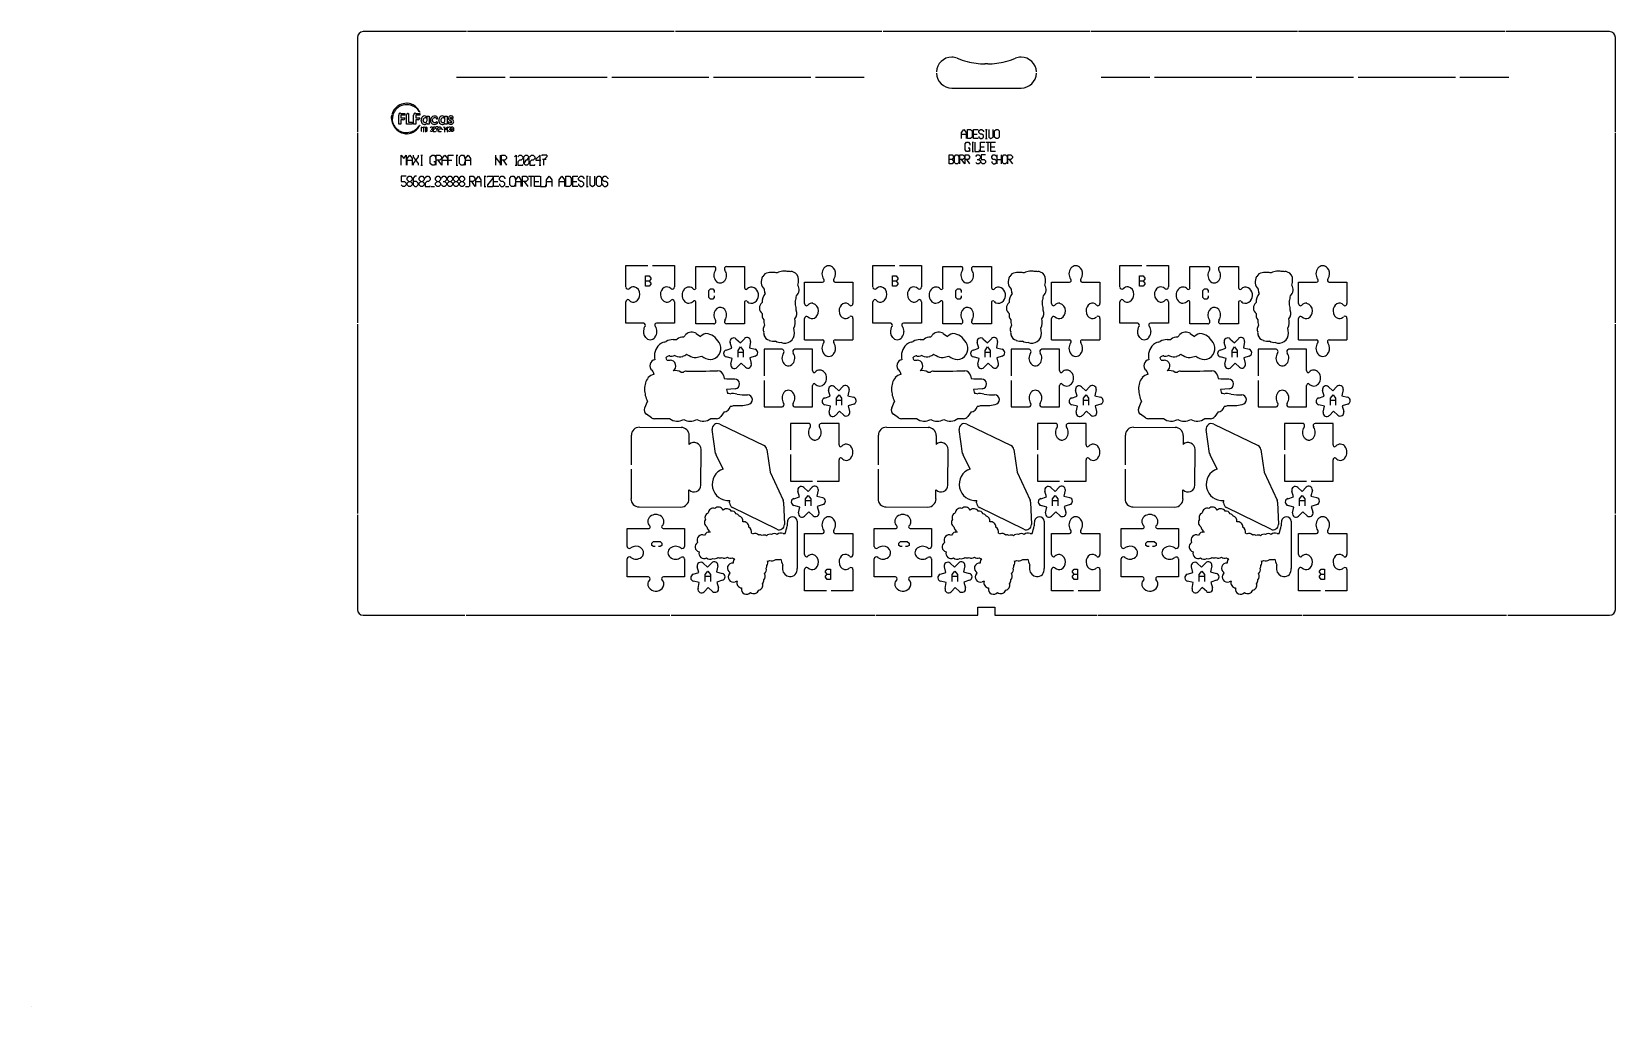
# Model space of a CAD drawing. Extents: x 0 to 1385, y 0 to 852.
import ezdxf

# ---------------------------------------------------------------- set-up
doc = ezdxf.new("R2010")
doc.units = 0
doc.layers.add('FACA_PONTES', color=4, linetype='CONTINUOUS')

msp = doc.modelspace()

# ---------------------------------------------------------------- linework, layer by layer
at = {"layer": 'faca_Pontes', "color": 16, "linetype": 'CONTINUOUS', "true_color": 0x800000}
for p, q in [((284.9, 846.7), (284.9, 763.9)), ((380.2, 851.7), (289.9, 851.7)), ((561.9, 851.7), (381.2, 851.7)), ((743.5, 851.7), (562.9, 851.7)), ((925.2, 851.7), (744.5, 851.7)), ((1106.9, 851.7), (926.2, 851.7)), ((1288.5, 851.7), (1107.9, 851.7)), ((1379.9, 851.7), (1289.5, 851.7)), ((1384.9, 763.9), (1384.9, 846.7)), ((836.1, 823.5), (833.6, 823.5)), ((804.6, 802.4), (865.2, 802.4)), ((284.9, 762.9), (284.9, 597.2)), ((1384.9, 597.2), (1384.9, 762.9)), ((284.9, 596.2), (284.9, 430.6)), ((1384.9, 430.6), (1384.9, 596.2)), ((284.9, 429.6), (284.9, 346.8)), ((1384.9, 346.8), (1384.9, 429.6)), ((827.4, 348.8), (842.4, 348.8)), ((827.4, 341.8), (827.4, 348.8)), ((842.4, 348.8), (842.4, 341.8)), ((289.9, 341.8), (378.9, 341.8)), ((379.9, 341.8), (558.1, 341.8)), ((559.1, 341.8), (737.3, 341.8)), ((738.3, 341.8), (827.4, 341.8)), ((842.4, 341.8), (931.4, 341.8)), ((932.4, 341.8), (1110.6, 341.8)), ((1111.6, 341.8), (1289.8, 341.8)), ((1290.8, 341.8), (1379.9, 341.8)), ((0, 0), (0, 0)), ((0, 0), (0, 0)), ((0, 0), (0, 0)), ((0, 0), (0, 0)), ((0, 0), (0, 0)), ((0, 0), (0, 0)), ((0, 0), (0, 0)), ((0, 0), (0, 0)), ((0, 0), (0, 0)), ((0, 0), (0, 0)), ((0, 0), (0, 0)), ((0, 0), (0, 0)), ((0, 0), (0, 0)), ((0, 0), (0, 0)), ((0, 0), (0, 0)), ((0, 0), (0, 0)), ((0, 0), (0, 0)), ((0, 0), (0, 0)), ((0, 0), (0, 0)), ((0, 0), (0, 0)), ((0, 0), (0, 0)), ((0, 0), (0, 0)), ((0, 0), (0, 0)), ((0, 0), (0, 0)), ((0, 0), (0, 0)), ((0, 0), (0, 0)), ((0, 0), (0, 0)), ((0, 0), (0, 0)), ((0, 0), (0, 0)), ((0, 0), (0, 0)), ((0, 0), (0, 0)), ((0, 0), (0, 0)), ((0, 0), (0, 0)), ((0, 0), (0, 0)), ((0, 0), (0, 0)), ((0, 0), (0, 0))]:
    msp.add_line(p, q, dxfattribs=at)
at = {"layer": 'faca_Pontes', "color": 254, "linetype": 'CONTINUOUS', "true_color": 0xffffff}
for p, q in [((414.1, 811.7), (371.6, 811.7)), ((503.2, 811.7), (418.1, 811.7)), ((592.3, 811.7), (507.2, 811.7)), ((681.4, 811.7), (596.3, 811.7)), ((728, 811.7), (685.4, 811.7)), ((977.8, 811.7), (935.2, 811.7)), ((1066.9, 811.7), (981.8, 811.7)), ((1155.9, 811.7), (1070.9, 811.7)), ((1245, 811.7), (1159.9, 811.7)), ((1291.6, 811.7), (1249, 811.7)), ((519.7, 628.6), (519.7, 647.3)), ((519.7, 647.3), (538.9, 647.3)), ((542.9, 647.3), (562, 647.3)), ((562, 647.3), (562, 628.6)), ((580.9, 646.6), (596.6, 646.6)), ((580.9, 627.9), (580.9, 646.6)), ((607.6, 646.6), (623.3, 646.6)), ((623.3, 646.6), (623.3, 628)), ((735.7, 628.6), (735.7, 647.3)), ((735.7, 647.3), (754.9, 647.3)), ((758.9, 647.3), (778, 647.3)), ((778, 647.3), (778, 628.6)), ((796.9, 646.6), (812.6, 646.6)), ((796.9, 627.9), (796.9, 646.6)), ((823.6, 646.6), (839.3, 646.6)), ((839.3, 646.6), (839.3, 628)), ((951.7, 628.6), (951.7, 647.3)), ((951.7, 647.3), (970.9, 647.3)), ((974.9, 647.3), (994, 647.3)), ((994, 647.3), (994, 628.6)), ((1012.9, 646.6), (1028.6, 646.6)), ((1012.9, 627.9), (1012.9, 646.6)), ((1039.6, 646.6), (1055.3, 646.6)), ((1055.3, 646.6), (1055.3, 628)), ((675.9, 614.2), (675.9, 632.7)), ((675.9, 632.7), (691.5, 632.7)), ((702.7, 632.7), (718.2, 632.7)), ((718.2, 632.7), (718.2, 614.2)), ((891.9, 614.2), (891.9, 632.7)), ((891.9, 632.7), (907.5, 632.7)), ((918.7, 632.7), (934.2, 632.7)), ((934.2, 632.7), (934.2, 614.2)), ((1107.9, 614.2), (1107.9, 632.7)), ((1107.9, 632.7), (1123.5, 632.7)), ((1134.7, 632.7), (1150.2, 632.7)), ((1150.2, 632.7), (1150.2, 614.2)), ((519.7, 597), (519.7, 615.5)), ((562, 615.5), (562, 597)), ((580.9, 596.3), (580.9, 614.9)), ((623.3, 615), (623.3, 596.3)), ((735.7, 597), (735.7, 615.5)), ((778, 615.5), (778, 597)), ((796.9, 596.3), (796.9, 614.9)), ((839.3, 615), (839.3, 596.3)), ((951.7, 597), (951.7, 615.5)), ((994, 615.5), (994, 597)), ((1012.9, 596.3), (1012.9, 614.9)), ((1055.3, 615), (1055.3, 596.3)), ((535.2, 597), (519.7, 597)), ((562, 597), (546.4, 597)), ((596.6, 596.3), (580.9, 596.3)), ((623.3, 596.3), (607.6, 596.3)), ((675.9, 582.4), (675.9, 601.1)), ((718.2, 601.1), (718.2, 582.4)), ((751.2, 597), (735.7, 597)), ((778, 597), (762.4, 597)), ((812.6, 596.3), (796.9, 596.3)), ((839.3, 596.3), (823.6, 596.3)), ((891.9, 582.4), (891.9, 601.1)), ((934.2, 601.1), (934.2, 582.4)), ((967.2, 597), (951.7, 597)), ((994, 597), (978.4, 597)), ((1028.6, 596.3), (1012.9, 596.3)), ((1055.3, 596.3), (1039.6, 596.3)), ((1107.9, 582.4), (1107.9, 601.1)), ((1150.2, 601.1), (1150.2, 582.4)), ((581.2, 587.9), (584.9, 585.3)), ((615.9, 583.2), (619.8, 579.7)), ((619.8, 579.7), (623.4, 583.4)), ((675.9, 582.4), (691.5, 582.4)), ((702.7, 582.4), (718.2, 582.4)), ((797.2, 587.9), (800.9, 585.3)), ((831.9, 583.2), (835.8, 579.7)), ((835.8, 579.7), (839.4, 583.4)), ((891.9, 582.4), (907.5, 582.4)), ((918.7, 582.4), (934.2, 582.4)), ((1013.2, 587.9), (1016.9, 585.3)), ((1047.9, 583.2), (1051.8, 579.7)), ((1051.8, 579.7), (1055.4, 583.4)), ((1107.9, 582.4), (1123.5, 582.4)), ((1134.7, 582.4), (1150.2, 582.4)), ((563.1, 568.4), (562.2, 568.7)), ((607.3, 573.4), (612.2, 575)), ((612.2, 575), (610.8, 580)), ((628.7, 580.9), (627.6, 575.5)), ((627.6, 575.5), (632.6, 574.3)), ((632.8, 568.2), (627.9, 566.6)), ((656.2, 574.1), (640.6, 574.1)), ((640.6, 574.1), (640.6, 551)), ((682.9, 574.1), (667.2, 574.1)), ((682.9, 555.5), (682.9, 574.1)), ((779.1, 568.4), (778.2, 568.7)), ((823.3, 573.4), (828.2, 575)), ((828.2, 575), (826.8, 580)), ((844.7, 580.9), (843.6, 575.5)), ((843.6, 575.5), (848.6, 574.3)), ((848.8, 568.2), (843.9, 566.6)), ((872.2, 574.1), (856.6, 574.1)), ((856.6, 574.1), (856.6, 551)), ((898.9, 574.1), (883.2, 574.1)), ((898.9, 555.5), (898.9, 574.1)), ((995.1, 568.4), (994.2, 568.7)), ((1039.3, 573.4), (1044.2, 575)), ((1044.2, 575), (1042.8, 580)), ((1060.7, 580.9), (1059.6, 575.5)), ((1059.6, 575.5), (1064.6, 574.3)), ((1064.8, 568.2), (1059.9, 566.6)), ((1088.2, 574.1), (1072.6, 574.1)), ((1072.6, 574.1), (1072.6, 551)), ((1114.9, 574.1), (1099.2, 574.1)), ((1114.9, 555.5), (1114.9, 574.1)), ((555.6, 564.7), (558.3, 564.7)), ((567.7, 554), (569.7, 554)), ((612.5, 566.2), (607.5, 567.4)), ((611.4, 561.1), (612.5, 566.2)), ((620.3, 562), (616.7, 558.2)), ((624.2, 558.5), (620.3, 562)), ((627.9, 566.6), (629.3, 561.7)), ((771.6, 564.7), (774.3, 564.7)), ((783.7, 554), (785.7, 554)), ((828.5, 566.2), (823.5, 567.4)), ((827.4, 561.1), (828.5, 566.2)), ((836.3, 562), (832.7, 558.2)), ((840.2, 558.5), (836.3, 562)), ((843.9, 566.6), (845.3, 561.7)), ((987.6, 564.7), (990.3, 564.7)), ((999.7, 554), (1001.7, 554)), ((1044.5, 566.2), (1039.5, 567.4)), ((1043.4, 561.1), (1044.5, 566.2)), ((1052.3, 562), (1048.7, 558.2)), ((1056.2, 558.5), (1052.3, 562)), ((1059.9, 566.6), (1061.3, 561.7)), ((605, 551.1), (605.6, 548.6)), ((640.6, 547), (640.6, 523.8)), ((682.9, 523.8), (682.9, 542.5)), ((702, 541.3), (705.8, 537.8)), ((705.8, 537.8), (709.4, 541.5)), ((821, 551.1), (821.6, 548.6)), ((856.6, 547), (856.6, 523.8)), ((898.9, 523.8), (898.9, 542.5)), ((918, 541.3), (921.8, 537.8)), ((921.8, 537.8), (925.4, 541.5)), ((1037, 551.1), (1037.6, 548.6)), ((1072.6, 547), (1072.6, 523.8)), ((1114.9, 523.8), (1114.9, 542.5)), ((1134, 541.3), (1137.8, 537.8)), ((1137.8, 537.8), (1141.4, 541.5)), ((536.1, 522.9), (538.5, 528.6)), ((615.3, 539.7), (607.6, 539)), ((607.6, 539), (608.4, 535.4)), ((693.3, 531.5), (698.3, 533.1)), ((698.3, 533.1), (696.8, 538.1)), ((714.8, 539), (713.6, 533.6)), ((713.6, 533.6), (718.7, 532.4)), ((718.9, 526.3), (713.9, 524.8)), ((752.1, 522.9), (754.5, 528.6)), ((831.3, 539.7), (823.6, 539)), ((823.6, 539), (824.4, 535.4)), ((909.3, 531.5), (914.3, 533.1)), ((914.3, 533.1), (912.8, 538.1)), ((930.8, 539), (929.6, 533.6)), ((929.6, 533.6), (934.7, 532.4)), ((934.9, 526.3), (929.9, 524.8)), ((968.1, 522.9), (970.5, 528.6)), ((1047.3, 539.7), (1039.6, 539)), ((1039.6, 539), (1040.4, 535.4)), ((1125.3, 531.5), (1130.3, 533.1)), ((1130.3, 533.1), (1128.8, 538.1)), ((1146.8, 539), (1145.6, 533.6)), ((1145.6, 533.6), (1150.7, 532.4)), ((1150.9, 526.3), (1145.9, 524.8)), ((542, 514.3), (537.7, 517.3)), ((557.9, 513.5), (544.6, 513.5)), ((598.9, 513.5), (594, 513.5)), ((605.5, 519.4), (602.6, 515.3)), ((640.6, 523.8), (656.2, 523.8)), ((667.2, 523.8), (682.9, 523.8)), ((698.5, 524.3), (693.5, 525.5)), ((697.4, 519.2), (698.5, 524.3)), ((706.4, 520.1), (702.8, 516.3)), ((710.2, 516.6), (706.4, 520.1)), ((713.9, 524.8), (715.3, 519.8)), ((758, 514.3), (753.7, 517.3)), ((773.9, 513.5), (760.6, 513.5)), ((814.9, 513.5), (810, 513.5)), ((821.5, 519.4), (818.6, 515.3)), ((856.6, 523.8), (872.2, 523.8)), ((883.2, 523.8), (898.9, 523.8)), ((914.5, 524.3), (909.5, 525.5)), ((913.4, 519.2), (914.5, 524.3)), ((922.4, 520.1), (918.8, 516.3)), ((926.2, 516.6), (922.4, 520.1)), ((929.9, 524.8), (931.3, 519.8)), ((974, 514.3), (969.7, 517.3)), ((989.9, 513.5), (976.6, 513.5)), ((1030.9, 513.5), (1026, 513.5)), ((1037.5, 519.4), (1034.6, 515.3)), ((1072.6, 523.8), (1088.2, 523.8)), ((1099.2, 523.8), (1114.9, 523.8)), ((1130.5, 524.3), (1125.5, 525.5)), ((1129.4, 519.2), (1130.5, 524.3)), ((1138.4, 520.1), (1134.8, 516.3)), ((1142.2, 516.6), (1138.4, 520.1)), ((1145.9, 524.8), (1147.3, 519.8)), ((524.3, 499.1), (524.2, 473.3)), ((531.4, 506), (568, 505.9)), ((575.1, 490.9), (575.1, 498.8)), ((598, 483.2), (595.1, 503.9)), ((601.7, 508.7), (640.4, 490)), ((679.4, 509.3), (663.7, 509.3)), ((663.7, 509.3), (663.7, 486.2)), ((706, 509.3), (690.4, 509.3)), ((706, 490.7), (706, 509.3)), ((740.3, 499.1), (740.2, 473.3)), ((747.4, 506), (784, 505.9)), ((791.1, 490.9), (791.1, 498.8)), ((814, 483.2), (811.1, 503.9)), ((817.7, 508.7), (856.4, 490)), ((895.4, 509.3), (879.7, 509.3)), ((879.7, 509.3), (879.7, 486.2)), ((922, 509.3), (906.4, 509.3)), ((922, 490.7), (922, 509.3)), ((956.3, 499.1), (956.2, 473.3)), ((963.4, 506), (1000, 505.9)), ((1007.1, 490.9), (1007.1, 498.8)), ((1030, 483.2), (1027.1, 503.9)), ((1033.7, 508.7), (1072.4, 490)), ((1111.4, 509.3), (1095.7, 509.3)), ((1095.7, 509.3), (1095.7, 486.2)), ((1138, 509.3), (1122.4, 509.3)), ((1138, 490.7), (1138, 509.3)), ((585.2, 455.5), (585.4, 486.5)), ((642.9, 486.5), (645.7, 466.9)), ((801.2, 455.5), (801.4, 486.5)), ((858.9, 486.5), (861.7, 466.9)), ((1017.2, 455.5), (1017.4, 486.5)), ((1074.9, 486.5), (1077.7, 466.9)), ((604.6, 469.5), (598.5, 481.8)), ((663.7, 482.2), (663.7, 459)), ((706, 459), (706, 477.6)), ((820.6, 469.5), (814.5, 481.8)), ((879.7, 482.2), (879.7, 459)), ((922, 459), (922, 477.6)), ((1036.6, 469.5), (1030.5, 481.8)), ((1095.7, 482.2), (1095.7, 459)), ((1138, 459), (1138, 477.6)), ((524.2, 469.3), (524.1, 443.5)), ((645.7, 466.9), (657.1, 442.2)), ((663.7, 459), (682.9, 459)), ((686.9, 459), (706, 459)), ((740.2, 469.3), (740.1, 443.5)), ((861.7, 466.9), (873.1, 442.2)), ((879.7, 459), (898.9, 459)), ((902.9, 459), (922, 459)), ((956.2, 469.3), (956.1, 443.5)), ((1077.7, 466.9), (1089.1, 442.2)), ((1095.7, 459), (1114.9, 459)), ((1118.9, 459), (1138, 459)), ((574.8, 443.4), (574.8, 451.3)), ((666.4, 443.6), (671.4, 445.2)), ((671.4, 445.2), (669.9, 450.2)), ((675.1, 453.4), (678.9, 449.9)), ((678.9, 449.9), (682.5, 453.6)), ((687.9, 451.1), (686.7, 445.7)), ((686.7, 445.7), (691.8, 444.5)), ((790.8, 443.4), (790.8, 451.3)), ((882.4, 443.6), (887.4, 445.2)), ((887.4, 445.2), (885.9, 450.2)), ((891.1, 453.4), (894.9, 449.9)), ((894.9, 449.9), (898.5, 453.6)), ((903.9, 451.1), (902.7, 445.7)), ((902.7, 445.7), (907.8, 444.5)), ((1006.8, 443.4), (1006.8, 451.3)), ((1098.4, 443.6), (1103.4, 445.2)), ((1103.4, 445.2), (1101.9, 450.2)), ((1107.1, 453.4), (1110.9, 449.9)), ((1110.9, 449.9), (1114.5, 453.6)), ((1119.9, 451.1), (1118.7, 445.7)), ((1118.7, 445.7), (1123.8, 444.5)), ((531.1, 436.4), (567.7, 436.3)), ((610.3, 440), (610.4, 441.9)), ((651.7, 416.9), (612.9, 435.9)), ((657.5, 440.5), (658.3, 421)), ((671.6, 436.3), (666.6, 437.6)), ((670.5, 431.3), (671.6, 436.3)), ((679.5, 432.2), (675.9, 428.4)), ((683.3, 428.7), (679.5, 432.2)), ((692, 438.4), (687, 436.8)), ((687, 436.8), (688.4, 431.9)), ((747.1, 436.4), (783.7, 436.3)), ((826.3, 440), (826.4, 441.9)), ((867.7, 416.9), (828.9, 435.9)), ((873.5, 440.5), (874.3, 421)), ((887.6, 436.3), (882.6, 437.6)), ((886.5, 431.3), (887.6, 436.3)), ((895.5, 432.2), (891.9, 428.4)), ((899.3, 428.7), (895.5, 432.2)), ((908, 438.4), (903, 436.8)), ((903, 436.8), (904.4, 431.9)), ((963.1, 436.4), (999.7, 436.3)), ((1042.3, 440), (1042.4, 441.9)), ((1083.7, 416.9), (1044.9, 435.9)), ((1089.5, 440.5), (1090.3, 421)), ((1103.6, 436.3), (1098.6, 437.6)), ((1102.5, 431.3), (1103.6, 436.3)), ((1111.5, 432.2), (1107.9, 428.4)), ((1115.3, 428.7), (1111.5, 432.2)), ((1124, 438.4), (1119, 436.8)), ((1119, 436.8), (1120.4, 431.9)), ((520.7, 401.8), (520.7, 417.5)), ((520.7, 417.5), (539.3, 417.5)), ((552.2, 417.5), (570.9, 417.5)), ((570.9, 417.5), (570.9, 401.8)), ((592.7, 415.1), (591.1, 417.4)), ((669.5, 424), (669.5, 382.6)), ((736.7, 401.8), (736.7, 417.5)), ((736.7, 417.5), (755.3, 417.5)), ((768.2, 417.5), (786.9, 417.5)), ((786.9, 417.5), (786.9, 401.8)), ((808.7, 415.1), (807.1, 417.4)), ((885.5, 424), (885.5, 382.6)), ((952.7, 401.8), (952.7, 417.5)), ((952.7, 417.5), (971.3, 417.5)), ((984.2, 417.5), (1002.9, 417.5)), ((1002.9, 417.5), (1002.9, 401.8)), ((1024.7, 415.1), (1023.1, 417.4)), ((1101.5, 424), (1101.5, 382.6)), ((591.6, 414.4), (592.7, 415.1)), ((629.4, 413.4), (630.9, 412.9)), ((657.1, 413.1), (658.8, 413.2)), ((675.9, 394.7), (675.9, 413.3)), ((675.9, 413.3), (691.5, 413.3)), ((702.7, 413.3), (718.2, 413.3)), ((718.2, 413.3), (718.2, 394.7)), ((807.6, 414.4), (808.7, 415.1)), ((845.4, 413.4), (846.9, 412.9)), ((873.1, 413.1), (874.8, 413.2)), ((891.9, 394.7), (891.9, 413.3)), ((891.9, 413.3), (907.5, 413.3)), ((918.7, 413.3), (934.2, 413.3)), ((934.2, 413.3), (934.2, 394.7)), ((1023.6, 414.4), (1024.7, 415.1)), ((1061.4, 413.4), (1062.9, 412.9)), ((1089.1, 413.1), (1090.8, 413.2)), ((1107.9, 394.7), (1107.9, 413.3)), ((1107.9, 413.3), (1123.5, 413.3)), ((1134.7, 413.3), (1150.2, 413.3)), ((1150.2, 413.3), (1150.2, 394.7)), ((520.7, 375.2), (520.7, 390.9)), ((570.9, 390.9), (570.9, 375.2)), ((736.7, 375.2), (736.7, 390.9)), ((786.9, 390.9), (786.9, 375.2)), ((952.7, 375.2), (952.7, 390.9)), ((1002.9, 390.9), (1002.9, 375.2)), ((539.4, 375.2), (520.7, 375.2)), ((570.9, 375.2), (552.4, 375.2)), ((578.6, 377.5), (583.5, 379.1)), ((583.5, 379.1), (582.1, 384.1)), ((587.2, 387.3), (591.1, 383.8)), ((591.1, 383.8), (594.7, 387.5)), ((600, 385), (598.9, 379.6)), ((598.9, 379.6), (603.9, 378.3)), ((610.1, 378), (610.8, 378.8)), ((675.9, 363), (675.9, 381.7)), ((718.2, 381.7), (718.2, 363)), ((755.4, 375.2), (736.7, 375.2)), ((786.9, 375.2), (768.4, 375.2)), ((794.6, 377.5), (799.5, 379.1)), ((799.5, 379.1), (798.1, 384.1)), ((803.2, 387.3), (807.1, 383.8)), ((807.1, 383.8), (810.7, 387.5)), ((816, 385), (814.9, 379.6)), ((814.9, 379.6), (819.9, 378.3)), ((826.1, 378), (826.8, 378.8)), ((891.9, 363), (891.9, 381.7)), ((934.2, 381.7), (934.2, 363)), ((971.4, 375.2), (952.7, 375.2)), ((1002.9, 375.2), (984.4, 375.2)), ((1010.6, 377.5), (1015.5, 379.1)), ((1015.5, 379.1), (1014.1, 384.1)), ((1019.2, 387.3), (1023.1, 383.8)), ((1023.1, 383.8), (1026.7, 387.5)), ((1032, 385), (1030.9, 379.6)), ((1030.9, 379.6), (1035.9, 378.3)), ((1042.1, 378), (1042.8, 378.8)), ((1107.9, 363), (1107.9, 381.7)), ((1150.2, 381.7), (1150.2, 363)), ((583.8, 370.2), (578.8, 371.5)), ((582.7, 365.1), (583.8, 370.2)), ((591.6, 366), (588, 362.3)), ((595.5, 362.5), (591.6, 366)), ((604.1, 372.3), (599.2, 370.7)), ((599.2, 370.7), (600.6, 365.7)), ((616.8, 371.6), (615.1, 370.9)), ((695, 363), (675.9, 363)), ((718.2, 363), (699, 363)), ((799.8, 370.2), (794.8, 371.5)), ((798.7, 365.1), (799.8, 370.2)), ((807.6, 366), (804, 362.3)), ((811.5, 362.5), (807.6, 366)), ((820.1, 372.3), (815.2, 370.7)), ((815.2, 370.7), (816.6, 365.7)), ((832.8, 371.6), (831.1, 370.9)), ((911, 363), (891.9, 363)), ((934.2, 363), (915, 363)), ((1015.8, 370.2), (1010.8, 371.5)), ((1014.7, 365.1), (1015.8, 370.2)), ((1023.6, 366), (1020, 362.3)), ((1027.5, 362.5), (1023.6, 366)), ((1036.1, 372.3), (1031.2, 370.7)), ((1031.2, 370.7), (1032.6, 365.7)), ((1048.8, 371.6), (1047.1, 370.9)), ((1127, 363), (1107.9, 363)), ((1150.2, 363), (1131, 363))]:
    msp.add_line(p, q, dxfattribs=at)
at = {"layer": 'faca_Pontes', "color": 4, "linetype": 'CONTINUOUS', "true_color": 0x00ffff}
for p, q in [((314.7, 777.1), (314.9, 778.3)), ((314.7, 776.7), (314.7, 777.1)), ((314.7, 775.9), (314.7, 776.7)), ((315, 778.9), (315, 779.1)), ((315.5, 776.6), (315.4, 775.8)), ((315.6, 777.4), (315.5, 777)), ((315.5, 777), (315.5, 776.6)), ((315.7, 778.2), (315.6, 777.4)), ((321, 770.8), (321, 778.7)), ((322.5, 780.3), (326.4, 780.3)), ((326.4, 778.6), (322.8, 778.6)), ((322.8, 778.6), (322.8, 776.5)), ((322.8, 776.5), (326.4, 776.5)), ((326.4, 780.3), (326.4, 778.6)), ((327.8, 770.8), (327.8, 778.9)), ((329.6, 780.3), (329.6, 772.6)), ((334, 770.8), (334, 778.7)), ((335.5, 780.3), (339.5, 780.3)), ((339.5, 778.6), (335.8, 778.6)), ((335.8, 778.6), (335.8, 776.5)), ((335.8, 776.5), (339.5, 776.5)), ((339.3, 781.3), (338.9, 781.9)), ((339.1, 782), (339.4, 781.3)), ((339.4, 781.3), (339.3, 781.3)), ((339.5, 780.3), (339.5, 778.6)), ((345.9, 777.9), (347.7, 777.9)), ((345.9, 775), (345.9, 777.9)), ((347.7, 777.9), (347.7, 770.8)), ((361.4, 777.9), (363.2, 777.9)), ((361.4, 775), (361.4, 777.9)), ((363.2, 777.9), (363.2, 770.8)), ((322.8, 770.8), (321, 770.8)), ((324.9, 774.7), (322.8, 774.7)), ((322.8, 774.7), (322.8, 770.8)), ((327.1, 763.6), (327.5, 763.6)), ((327.7, 762.4), (327.4, 762.5)), ((327.5, 763.6), (327.8, 763.6)), ((332.8, 770.8), (327.8, 770.8)), ((328, 763.6), (328.1, 763.6)), ((328.1, 763.6), (328.7, 763.6)), ((328.8, 762.5), (328.1, 762.4)), ((329.6, 772.6), (332.8, 772.6)), ((332.8, 772.6), (332.8, 770.8)), ((335.8, 770.8), (334, 770.8)), ((338, 774.7), (335.8, 774.7)), ((335.8, 774.7), (335.8, 770.8)), ((338.8, 769.5), (339.2, 770.1)), ((339.3, 770), (339, 769.3)), ((339.2, 770.1), (339.3, 770)), ((341.3, 768.5), (340.6, 767.8)), ((340.6, 767.8), (340.6, 765.1)), ((340.6, 765.1), (341.3, 764.4)), ((341.9, 767.8), (342.6, 768.5)), ((342.3, 764.4), (343, 764.4)), ((342.6, 768.5), (342.6, 764.4)), ((343.7, 767.8), (344.4, 768.5)), ((344, 764.4), (344.7, 764.4)), ((344.4, 768.5), (344.4, 764.4)), ((345.8, 767.8), (345.1, 768.5)), ((345.1, 764.4), (345.8, 765.1)), ((345.8, 765.1), (345.8, 767.8)), ((345.9, 770.8), (345.9, 771.6)), ((347.7, 770.8), (345.9, 770.8)), ((348.6, 767.8), (349.3, 768.5)), ((349.3, 764.4), (348.6, 765.1)), ((349.3, 768.5), (350, 768.5)), ((349.3, 766.5), (350, 766.5)), ((350, 764.4), (349.3, 764.4)), ((350, 768.5), (350.7, 767.8)), ((350.7, 767.1), (350, 766.5)), ((350, 766.5), (350.7, 765.8)), ((350.7, 765.1), (350, 764.4)), ((350.7, 767.8), (350.7, 767.1)), ((350.7, 765.8), (350.7, 765.1)), ((351, 767.8), (351.7, 768.5)), ((351.7, 766.5), (351, 765.8)), ((351, 765.8), (351, 764.4)), ((351, 764.4), (353.1, 764.4)), ((351.7, 768.5), (352.4, 768.5)), ((352.4, 766.5), (351.7, 766.5)), ((352.4, 768.5), (353.1, 767.8)), ((353.1, 767.1), (352.4, 766.5)), ((353.1, 767.8), (353.1, 767.1)), ((353.1, 764.4), (353.1, 764.7)), ((355.6, 768.5), (353.5, 768.5)), ((353.5, 768.5), (353.5, 768.2)), ((353.8, 766.8), (355.2, 766.8)), ((354, 773.1), (355.3, 772.2)), ((355.6, 767.8), (354.2, 766.5)), ((354.2, 766.5), (354.2, 764.4)), ((355.6, 768.5), (355.6, 767.8)), ((355.9, 767.8), (356.6, 768.5)), ((356.6, 766.5), (355.9, 765.8)), ((355.9, 765.8), (355.9, 764.4)), ((355.9, 764.4), (358, 764.4)), ((356.6, 768.5), (357.3, 768.5)), ((357.3, 766.5), (356.6, 766.5)), ((357.3, 768.5), (358, 767.8)), ((358, 767.1), (357.3, 766.5)), ((358, 767.8), (358, 767.1)), ((358, 764.4), (358, 764.7)), ((358.3, 766.5), (359.7, 766.5)), ((360.4, 767.8), (361.1, 768.5)), ((360.8, 764.4), (361.5, 764.4)), ((361.1, 768.5), (361.1, 764.4)), ((361.4, 770.8), (361.4, 771.6)), ((363.2, 770.8), (361.4, 770.8)), ((363.6, 768.5), (361.8, 766.8)), ((361.8, 766.8), (361.8, 766.5)), ((361.8, 766.5), (363.9, 766.5)), ((363.2, 764.4), (363.9, 764.4)), ((363.6, 764.4), (363.6, 768.5)), ((364.2, 771.9), (365.2, 773.1)), ((364.3, 767.8), (365, 768.5)), ((365, 764.4), (364.3, 765.1)), ((365, 768.5), (365.7, 768.5)), ((365, 766.5), (365.7, 766.5)), ((365.7, 764.4), (365, 764.4)), ((365.7, 768.5), (366.4, 767.8)), ((366.4, 767.1), (365.7, 766.5)), ((365.7, 766.5), (366.4, 765.8)), ((366.4, 765.1), (365.7, 764.4)), ((366.4, 767.8), (366.4, 767.1)), ((366.4, 765.8), (366.4, 765.1)), ((366.7, 767.8), (367.4, 768.5)), ((366.7, 765.1), (366.7, 767.8)), ((367.6, 766.5), (366.7, 765.1)), ((367.4, 764.4), (366.7, 765.1)), ((367.4, 768.5), (368.1, 768.5)), ((368.1, 764.4), (367.4, 764.4)), ((367.9, 766.5), (367.6, 766.5)), ((368.8, 767.8), (367.9, 766.5)), ((368.1, 768.5), (368.8, 767.8)), ((368.8, 765.1), (368.1, 764.4)), ((368.8, 767.8), (368.8, 765.1)), ((813.2, 763.6), (815.2, 766.2)), ((813.2, 758.2), (813.2, 763.6)), ((813.2, 762.2), (817.2, 762.2)), ((815.2, 766.2), (817.2, 763.6)), ((817.2, 763.6), (817.2, 758.2)), ((818.4, 758.2), (818.4, 766.2)), ((818.4, 766.2), (821, 766.2)), ((821, 766.2), (822.4, 764.9)), ((822.4, 764.9), (822.4, 759.6)), ((823.6, 766.2), (827.6, 766.2)), ((823.6, 758.2), (823.6, 766.2)), ((823.6, 762.2), (826.9, 762.2)), ((828.2, 764.9), (829.6, 766.2)), ((828.2, 763.6), (828.2, 764.9)), ((829.6, 762.2), (828.2, 763.6)), ((829.6, 766.2), (830.9, 766.2)), ((830.9, 762.2), (829.6, 762.2)), ((830.9, 766.2), (832.2, 764.9)), ((832.2, 760.9), (830.9, 762.2)), ((832.2, 764.9), (832.2, 764.2)), ((834.2, 766.2), (835.6, 766.2)), ((834.9, 758.2), (834.9, 766.2)), ((836.9, 766.2), (836.9, 759.6)), ((840.9, 759.6), (840.9, 766.2)), ((842.1, 764.9), (843.4, 766.2)), ((842.1, 759.6), (842.1, 764.9)), ((843.4, 766.2), (844.8, 766.2)), ((844.8, 766.2), (846.1, 764.9)), ((846.1, 764.9), (846.1, 759.6)), ((816.3, 753.8), (817.6, 755.1)), ((816.3, 748.5), (816.3, 753.8)), ((817.6, 747.1), (816.3, 748.5)), ((817.6, 755.1), (819.3, 755.1)), ((821, 758.2), (818.4, 758.2)), ((820.3, 749.8), (818.9, 749.8)), ((819.3, 755.1), (820.3, 753.8)), ((820.3, 748.3), (819.3, 747.1)), ((820.3, 753.8), (820.3, 752.5)), ((820.3, 747.1), (820.3, 749.8)), ((822.4, 759.6), (821, 758.2)), ((822.3, 755.1), (823.6, 755.1)), ((822.9, 747.1), (822.9, 755.1)), ((827.6, 758.2), (823.6, 758.2)), ((824.9, 755.1), (824.9, 747.1)), ((828.2, 760.2), (828.2, 759.6)), ((828.2, 759.6), (829.6, 758.2)), ((828.9, 747.1), (828.9, 748.5)), ((829.6, 758.2), (830.9, 758.2)), ((829.6, 755.1), (833.6, 755.1)), ((829.6, 747.1), (829.6, 755.1)), ((829.6, 751.1), (832.9, 751.1)), ((830.9, 758.2), (832.2, 759.6)), ((832.2, 759.6), (832.2, 760.9)), ((834.2, 758.2), (835.6, 758.2)), ((834.3, 755.1), (838.3, 755.1)), ((836.3, 747.1), (836.3, 755.1)), ((836.9, 759.6), (838.9, 758.2)), ((838.9, 758.2), (840.9, 759.6)), ((838.9, 755.1), (842.9, 755.1)), ((838.9, 747.1), (838.9, 755.1)), ((838.9, 751.1), (842.3, 751.1)), ((843.4, 758.2), (842.1, 759.6)), ((844.8, 758.2), (843.4, 758.2)), ((846.1, 759.6), (844.8, 758.2)), ((323.1, 734.9), (323.1, 743.9)), ((323.1, 743.9), (325.3, 740.9)), ((325.3, 740.9), (327.6, 743.9)), ((327.6, 743.9), (327.6, 734.9)), ((328.3, 740.9), (330.6, 743.9)), ((328.3, 734.9), (328.3, 740.9)), ((328.3, 739.4), (332.8, 739.4)), ((330.6, 743.9), (332.8, 740.9)), ((332.8, 740.9), (332.8, 734.9)), ((333.6, 743.9), (333.6, 742.4)), ((333.6, 742.4), (338.1, 736.4)), ((338.1, 742.4), (333.6, 736.4)), ((333.6, 736.4), (333.6, 734.9)), ((338.1, 743.9), (338.1, 742.4)), ((338.1, 736.4), (338.1, 734.9)), ((340.3, 743.9), (341.8, 743.9)), ((340.3, 734.9), (341.8, 734.9)), ((341.1, 734.9), (341.1, 743.9)), ((348.6, 742.4), (350.1, 743.9)), ((348.6, 736.4), (348.6, 742.4)), ((350.1, 734.9), (348.6, 736.4)), ((350.1, 743.9), (352, 743.9)), ((352, 734.9), (350.1, 734.9)), ((353.1, 737.9), (351.6, 737.9)), ((352, 743.9), (353.1, 742.4)), ((353.1, 736.2), (352, 734.9)), ((353.1, 742.4), (353.1, 740.9)), ((353.1, 734.9), (353.1, 737.9)), ((353.8, 743.9), (356.8, 743.9)), ((353.8, 734.9), (353.8, 743.9)), ((356.8, 739.4), (353.8, 739.4)), ((355.3, 739.4), (358.3, 734.9)), ((356.8, 743.9), (358.3, 742.4)), ((358.3, 740.9), (356.8, 739.4)), ((358.3, 742.4), (358.3, 740.9)), ((359.1, 740.9), (361.3, 743.9)), ((359.1, 734.9), (359.1, 740.9)), ((359.1, 739.4), (363.6, 739.4)), ((361.3, 743.9), (363.6, 740.9)), ((363.6, 740.9), (363.6, 734.9)), ((364.3, 743.9), (368.8, 743.9)), ((364.3, 734.9), (364.3, 743.9)), ((364.3, 739.4), (367.3, 739.4)), ((371.1, 743.9), (372.6, 743.9)), ((371.1, 734.9), (372.6, 734.9)), ((371.8, 734.9), (371.8, 743.9)), ((374.1, 742.4), (375.6, 743.9)), ((374.1, 736.4), (374.1, 742.4)), ((375.6, 734.9), (374.1, 736.4)), ((375.6, 743.9), (377.5, 743.9)), ((377.5, 734.9), (375.6, 734.9)), ((377.5, 743.9), (378.6, 742.4)), ((378.6, 736.4), (377.5, 734.9)), ((378.6, 742.4), (378.6, 740.9)), ((378.6, 737.9), (378.6, 736.4)), ((379.3, 740.9), (381.6, 743.9)), ((379.3, 734.9), (379.3, 740.9)), ((379.3, 739.4), (383.8, 739.4)), ((381.6, 743.9), (383.8, 740.9)), ((383.8, 740.9), (383.8, 734.9)), ((405.6, 743.9), (405.6, 734.9)), ((410.1, 736.4), (405.6, 742.4)), ((410.1, 734.9), (410.1, 743.9)), ((410.8, 743.9), (413.8, 743.9)), ((410.8, 734.9), (410.8, 743.9)), ((413.8, 739.4), (410.8, 739.4)), ((412.3, 739.4), (415.3, 734.9)), ((413.8, 743.9), (415.3, 742.4)), ((415.3, 740.9), (413.8, 739.4)), ((415.3, 742.4), (415.3, 740.9)), ((422.1, 742.4), (423.6, 743.9)), ((422.8, 734.9), (424.3, 734.9)), ((423.6, 743.9), (423.6, 734.9)), ((425.1, 742.4), (426.6, 743.9)), ((426.6, 739.4), (425.1, 737.9)), ((425.1, 737.9), (425.1, 734.9)), ((425.1, 734.9), (429.6, 734.9)), ((426.6, 743.9), (428.1, 743.9)), ((428.1, 739.4), (426.6, 739.4)), ((428.1, 743.9), (429.6, 742.4)), ((429.6, 740.9), (428.1, 739.4)), ((429.6, 742.4), (429.6, 740.9)), ((429.6, 734.9), (429.6, 735.7)), ((430.3, 742.4), (431.8, 743.9)), ((430.3, 736.4), (430.3, 742.4)), ((432.2, 739.4), (430.3, 736.4)), ((431.8, 734.9), (430.3, 736.4)), ((431.8, 743.9), (433.3, 743.9)), ((433.3, 734.9), (431.8, 734.9)), ((433, 739.4), (432.2, 739.4)), ((434.8, 742.4), (433, 739.4)), ((433.3, 743.9), (434.8, 742.4)), ((434.8, 736.4), (433.3, 734.9)), ((434.8, 742.4), (434.8, 736.4)), ((435.6, 742.4), (437.1, 743.9)), ((437.1, 739.4), (435.6, 737.9)), ((435.6, 737.9), (435.6, 734.9)), ((435.6, 734.9), (440.1, 734.9)), ((437.1, 743.9), (438.6, 743.9)), ((438.6, 739.4), (437.1, 739.4)), ((438.6, 743.9), (440.1, 742.4)), ((440.1, 740.9), (438.6, 739.4)), ((440.1, 742.4), (440.1, 740.9)), ((440.1, 734.9), (440.1, 735.7)), ((444.6, 743.9), (440.8, 740.2)), ((440.8, 740.2), (440.8, 739.4)), ((440.8, 739.4), (445.3, 739.4)), ((443.8, 734.9), (445.3, 734.9)), ((444.6, 734.9), (444.6, 743.9)), ((450.6, 743.9), (446.1, 743.9)), ((446.1, 743.9), (446.1, 743.1)), ((446.8, 740.2), (449.8, 740.2)), ((450.6, 742.4), (447.6, 739.4)), ((447.6, 739.4), (447.6, 734.9)), ((450.6, 743.9), (450.6, 742.4)), ((802.2, 736.1), (802.2, 744.1)), ((802.2, 744.1), (804.9, 744.1)), ((804.9, 740.1), (802.2, 740.1)), ((804.9, 736.1), (802.2, 736.1)), ((804.9, 744.1), (806.2, 742.5)), ((806.2, 741.7), (804.9, 740.1)), ((804.9, 740.1), (806.2, 738.5)), ((806.2, 737.7), (804.9, 736.1)), ((806.2, 742.5), (806.2, 741.7)), ((806.2, 738.5), (806.2, 737.7)), ((806.9, 742.7), (808.2, 744.1)), ((806.9, 737.4), (806.9, 742.7)), ((808.2, 736.1), (806.9, 737.4)), ((808.2, 744.1), (809.6, 744.1)), ((809.6, 736.1), (808.2, 736.1)), ((809.6, 744.1), (810.9, 742.7)), ((810.9, 737.4), (809.6, 736.1)), ((810.9, 742.7), (810.9, 737.4)), ((811.6, 744.1), (814.2, 744.1)), ((811.6, 736.1), (811.6, 744.1)), ((814.2, 740.1), (811.6, 740.1)), ((812.9, 740.1), (815.6, 736.1)), ((814.2, 744.1), (815.6, 742.7)), ((815.6, 741.4), (814.2, 740.1)), ((815.6, 742.7), (815.6, 741.4)), ((816.2, 744.1), (818.9, 744.1)), ((816.2, 736.1), (816.2, 744.1)), ((818.9, 740.1), (816.2, 740.1)), ((819.3, 747.1), (817.6, 747.1)), ((817.6, 740.1), (820.2, 736.1)), ((818.9, 744.1), (820.2, 742.7)), ((820.2, 741.4), (818.9, 740.1)), ((820.2, 742.7), (820.2, 741.4)), ((822.3, 747.1), (823.6, 747.1)), ((824.9, 747.1), (828.9, 747.1)), ((825.6, 742.7), (826.9, 744.1)), ((826.9, 736.1), (825.6, 737.4)), ((826.9, 744.1), (828.2, 744.1)), ((826.9, 740.1), (828.2, 740.1)), ((828.2, 736.1), (826.9, 736.1)), ((828.2, 744.1), (829.6, 742.7)), ((829.6, 741.4), (828.2, 740.1)), ((828.2, 740.1), (829.6, 738.7)), ((829.6, 737.4), (828.2, 736.1)), ((833.6, 747.1), (829.6, 747.1)), ((829.6, 742.7), (829.6, 741.4)), ((829.6, 738.7), (829.6, 737.4)), ((834.2, 744.1), (830.2, 744.1)), ((830.2, 744.1), (830.2, 740.1)), ((830.2, 740.1), (832.9, 740.1)), ((831.6, 736.1), (830.2, 737.4)), ((832.9, 736.1), (831.6, 736.1)), ((832.9, 740.1), (834.2, 738.7)), ((834.2, 737.4), (832.9, 736.1)), ((834.2, 738.7), (834.2, 737.4)), ((842.9, 747.1), (838.9, 747.1)), ((839.6, 742.7), (840.9, 744.1)), ((839.6, 741.4), (839.6, 742.7)), ((840.9, 740.1), (839.6, 741.4)), ((839.6, 738.1), (839.6, 737.4)), ((839.6, 737.4), (840.9, 736.1)), ((840.9, 744.1), (842.2, 744.1)), ((842.2, 740.1), (840.9, 740.1)), ((840.9, 736.1), (842.2, 736.1)), ((842.2, 744.1), (843.6, 742.7)), ((843.6, 738.7), (842.2, 740.1)), ((842.2, 736.1), (843.6, 737.4)), ((843.6, 742.7), (843.6, 742.1)), ((843.6, 737.4), (843.6, 738.7)), ((844.2, 736.1), (844.2, 744.1)), ((844.2, 740.1), (848.2, 740.1)), ((848.2, 736.1), (848.2, 744.1)), ((848.9, 742.7), (850.2, 744.1)), ((848.9, 737.4), (848.9, 742.7)), ((850.2, 736.1), (848.9, 737.4)), ((850.2, 744.1), (851.6, 744.1)), ((851.6, 736.1), (850.2, 736.1)), ((851.6, 744.1), (852.9, 742.7)), ((852.9, 737.4), (851.6, 736.1)), ((852.9, 742.7), (852.9, 737.4)), ((853.6, 744.1), (856.2, 744.1)), ((853.6, 736.1), (853.6, 744.1)), ((856.2, 740.1), (853.6, 740.1)), ((854.9, 740.1), (857.6, 736.1)), ((856.2, 744.1), (857.6, 742.7)), ((857.6, 741.4), (856.2, 740.1)), ((857.6, 742.7), (857.6, 741.4)), ((327.6, 725.3), (323.1, 725.3)), ((323.1, 725.3), (323.1, 720.8)), ((323.1, 720.8), (326.1, 720.8)), ((326.1, 720.8), (327.6, 719.3)), ((328.3, 723.8), (329.8, 725.3)), ((328.3, 722.3), (328.3, 723.8)), ((329.8, 720.8), (328.3, 722.3)), ((328.3, 719.3), (329.8, 720.8)), ((329.8, 725.3), (331.3, 725.3)), ((329.8, 720.8), (331.3, 720.8)), ((331.3, 725.3), (332.8, 723.8)), ((332.8, 722.3), (331.3, 720.8)), ((331.3, 720.8), (332.8, 719.3)), ((332.8, 723.8), (332.8, 722.3)), ((335.1, 725.3), (333.6, 723.8)), ((333.6, 723.8), (333.6, 717.8)), ((336.6, 720.8), (333.6, 720.8)), ((336.6, 725.3), (335.1, 725.3)), ((338.1, 719.3), (336.6, 720.8)), ((338.8, 723.8), (340.3, 725.3)), ((338.8, 722.3), (338.8, 723.8)), ((340.3, 720.8), (338.8, 722.3)), ((338.8, 719.3), (340.3, 720.8)), ((340.3, 725.3), (341.8, 725.3)), ((340.3, 720.8), (341.8, 720.8)), ((341.8, 725.3), (343.3, 723.8)), ((343.3, 722.3), (341.8, 720.8)), ((341.8, 720.8), (343.3, 719.3)), ((343.3, 723.8), (343.3, 722.3)), ((344.1, 723.8), (345.6, 725.3)), ((345.6, 720.8), (344.1, 719.3)), ((345.6, 725.3), (347.1, 725.3)), ((347.1, 720.8), (345.6, 720.8)), ((347.1, 725.3), (348.6, 723.8)), ((348.6, 722.3), (347.1, 720.8)), ((348.6, 723.8), (348.6, 722.3)), ((353.1, 723.8), (354.6, 725.3)), ((353.1, 722.3), (353.1, 723.8)), ((354.6, 720.8), (353.1, 722.3)), ((353.1, 719.3), (354.6, 720.8)), ((354.6, 725.3), (356.1, 725.3)), ((354.6, 720.8), (356.1, 720.8)), ((356.1, 725.3), (357.6, 723.8)), ((357.6, 722.3), (356.1, 720.8)), ((356.1, 720.8), (357.6, 719.3)), ((357.6, 723.8), (357.6, 722.3)), ((358.3, 723.8), (359.8, 725.3)), ((359.8, 725.3), (361.3, 725.3)), ((359.8, 720.8), (361.3, 720.8)), ((361.3, 725.3), (362.8, 723.8)), ((362.8, 722.3), (361.3, 720.8)), ((361.3, 720.8), (362.8, 719.3)), ((362.8, 723.8), (362.8, 722.3)), ((363.6, 723.8), (365.1, 725.3)), ((363.6, 722.3), (363.6, 723.8)), ((365.1, 720.8), (363.6, 722.3)), ((363.6, 719.3), (365.1, 720.8)), ((365.1, 725.3), (366.6, 725.3)), ((365.1, 720.8), (366.6, 720.8)), ((366.6, 725.3), (368.1, 723.8)), ((368.1, 722.3), (366.6, 720.8)), ((366.6, 720.8), (368.1, 719.3)), ((368.1, 723.8), (368.1, 722.3)), ((368.8, 723.8), (370.3, 725.3)), ((368.8, 722.3), (368.8, 723.8)), ((370.3, 720.8), (368.8, 722.3)), ((368.8, 719.3), (370.3, 720.8)), ((370.3, 725.3), (371.8, 725.3)), ((370.3, 720.8), (371.8, 720.8)), ((371.8, 725.3), (373.3, 723.8)), ((373.3, 722.3), (371.8, 720.8)), ((371.8, 720.8), (373.3, 719.3)), ((373.3, 723.8), (373.3, 722.3)), ((374.1, 723.8), (375.6, 725.3)), ((374.1, 722.3), (374.1, 723.8)), ((375.6, 720.8), (374.1, 722.3)), ((374.1, 719.3), (375.6, 720.8)), ((375.6, 725.3), (377.1, 725.3)), ((375.6, 720.8), (377.1, 720.8)), ((377.1, 725.3), (378.6, 723.8)), ((378.6, 722.3), (377.1, 720.8)), ((377.1, 720.8), (378.6, 719.3)), ((378.6, 723.8), (378.6, 722.3)), ((383.1, 725.3), (386.1, 725.3)), ((383.1, 716.3), (383.1, 725.3)), ((386.1, 720.8), (383.1, 720.8)), ((384.6, 720.8), (387.6, 716.3)), ((386.1, 725.3), (387.6, 723.8)), ((387.6, 722.3), (386.1, 720.8)), ((387.6, 723.8), (387.6, 722.3)), ((388.3, 722.3), (390.6, 725.3)), ((388.3, 716.3), (388.3, 722.3)), ((388.3, 720.8), (392.8, 720.8)), ((390.6, 725.3), (392.8, 722.3)), ((392.8, 722.3), (392.8, 716.3)), ((395.7, 725.3), (397.2, 725.3)), ((396.4, 716.3), (396.4, 725.3)), ((398.7, 724.6), (398.7, 725.3)), ((398.7, 725.3), (403.2, 725.3)), ((403.2, 723.8), (398.7, 717.8)), ((403.2, 725.3), (403.2, 723.8)), ((403.9, 725.3), (408.4, 725.3)), ((403.9, 716.3), (403.9, 725.3)), ((403.9, 720.8), (407.7, 720.8)), ((409.2, 723.8), (410.7, 725.3)), ((409.2, 722.3), (409.2, 723.8)), ((410.7, 720.8), (409.2, 722.3)), ((410.7, 725.3), (412.2, 725.3)), ((412.2, 720.8), (410.7, 720.8)), ((412.2, 725.3), (413.7, 723.8)), ((413.7, 719.3), (412.2, 720.8)), ((413.7, 723.8), (413.7, 723.1)), ((418.2, 723.8), (419.7, 725.3)), ((418.2, 717.8), (418.2, 723.8)), ((419.7, 725.3), (421.6, 725.3)), ((421.6, 725.3), (422.7, 723.8)), ((422.7, 723.8), (422.7, 722.4)), ((423.4, 722.3), (425.7, 725.3)), ((423.4, 716.3), (423.4, 722.3)), ((423.4, 720.8), (427.9, 720.8)), ((425.7, 725.3), (427.9, 722.3)), ((427.9, 722.3), (427.9, 716.3)), ((429.3, 725.3), (432.3, 725.3)), ((429.3, 716.3), (429.3, 725.3)), ((432.3, 720.8), (429.3, 720.8)), ((430.8, 720.8), (433.8, 716.3)), ((432.3, 725.3), (433.8, 723.8)), ((433.8, 722.3), (432.3, 720.8)), ((433.8, 723.8), (433.8, 722.3)), ((434.5, 725.3), (439, 725.3)), ((436.8, 716.3), (436.8, 725.3)), ((439.8, 725.3), (444.3, 725.3)), ((439.8, 716.3), (439.8, 725.3)), ((439.8, 720.8), (443.5, 720.8)), ((445, 725.3), (445, 716.3)), ((450.3, 722.3), (452.5, 725.3)), ((450.3, 716.3), (450.3, 722.3)), ((450.3, 720.8), (454.8, 720.8)), ((452.5, 725.3), (454.8, 722.3)), ((454.8, 722.3), (454.8, 716.3)), ((461.4, 722.3), (463.6, 725.3)), ((461.4, 716.3), (461.4, 722.3)), ((461.4, 720.8), (465.9, 720.8)), ((463.6, 725.3), (465.9, 722.3)), ((465.9, 722.3), (465.9, 716.3)), ((467.2, 716.3), (467.2, 725.3)), ((467.2, 725.3), (470.2, 725.3)), ((470.2, 725.3), (471.7, 723.8)), ((471.7, 723.8), (471.7, 717.8)), ((473.1, 725.3), (477.6, 725.3)), ((473.1, 716.3), (473.1, 725.3)), ((473.1, 720.8), (476.8, 720.8)), ((478.3, 723.8), (479.8, 725.3)), ((478.3, 722.3), (478.3, 723.8)), ((479.8, 720.8), (478.3, 722.3)), ((479.8, 725.3), (481.3, 725.3)), ((481.3, 720.8), (479.8, 720.8)), ((481.3, 725.3), (482.8, 723.8)), ((482.8, 719.3), (481.3, 720.8)), ((482.8, 723.8), (482.8, 723.1)), ((485.1, 725.3), (486.6, 725.3)), ((485.8, 716.3), (485.8, 725.3)), ((488.1, 725.3), (488.1, 717.8)), ((492.6, 717.8), (492.6, 725.3)), ((493.9, 723.8), (495.4, 725.3)), ((493.9, 717.8), (493.9, 723.8)), ((495.4, 725.3), (496.9, 725.3)), ((496.9, 725.3), (498.4, 723.8)), ((498.4, 723.8), (498.4, 717.8)), ((499.2, 723.8), (500.7, 725.3)), ((499.2, 722.3), (499.2, 723.8)), ((500.7, 720.8), (499.2, 722.3)), ((500.7, 725.3), (502.2, 725.3)), ((502.2, 720.8), (500.7, 720.8)), ((502.2, 725.3), (503.7, 723.8)), ((503.7, 719.3), (502.2, 720.8)), ((503.7, 723.8), (503.7, 723.1)), ((324.6, 716.3), (323.1, 717.8)), ((326.1, 716.3), (324.6, 716.3)), ((327.6, 717.8), (326.1, 716.3)), ((327.6, 719.3), (327.6, 717.8)), ((328.3, 717.8), (328.3, 719.3)), ((329.8, 716.3), (328.3, 717.8)), ((331.3, 716.3), (329.8, 716.3)), ((332.8, 717.8), (331.3, 716.3)), ((332.8, 719.3), (332.8, 717.8)), ((333.6, 717.8), (335.1, 716.3)), ((335.1, 716.3), (336.6, 716.3)), ((336.6, 716.3), (338.1, 717.8)), ((338.1, 717.8), (338.1, 719.3)), ((338.8, 717.8), (338.8, 719.3)), ((340.3, 716.3), (338.8, 717.8)), ((341.8, 716.3), (340.3, 716.3)), ((343.3, 717.8), (341.8, 716.3)), ((343.3, 719.3), (343.3, 717.8)), ((344.1, 719.3), (344.1, 716.3)), ((344.1, 716.3), (348.6, 716.3)), ((348.6, 716.3), (348.6, 717.1)), ((349.3, 716.3), (352.3, 716.3)), ((353.1, 717.8), (353.1, 719.3)), ((354.6, 716.3), (353.1, 717.8)), ((356.1, 716.3), (354.6, 716.3)), ((357.6, 717.8), (356.1, 716.3)), ((357.6, 719.3), (357.6, 717.8)), ((359.8, 716.3), (358.3, 717.8)), ((361.3, 716.3), (359.8, 716.3)), ((362.8, 717.8), (361.3, 716.3)), ((362.8, 719.3), (362.8, 717.8)), ((363.6, 717.8), (363.6, 719.3)), ((365.1, 716.3), (363.6, 717.8)), ((366.6, 716.3), (365.1, 716.3)), ((368.1, 717.8), (366.6, 716.3)), ((368.1, 719.3), (368.1, 717.8)), ((368.8, 717.8), (368.8, 719.3)), ((370.3, 716.3), (368.8, 717.8)), ((371.8, 716.3), (370.3, 716.3)), ((373.3, 717.8), (371.8, 716.3)), ((373.3, 719.3), (373.3, 717.8)), ((374.1, 717.8), (374.1, 719.3)), ((375.6, 716.3), (374.1, 717.8)), ((377.1, 716.3), (375.6, 716.3)), ((378.6, 717.8), (377.1, 716.3)), ((378.6, 719.3), (378.6, 717.8)), ((379.3, 716.3), (382.3, 716.3)), ((395.7, 716.3), (397.2, 716.3)), ((398.7, 717.8), (398.7, 716.3)), ((398.7, 716.3), (403.2, 716.3)), ((403.2, 716.3), (403.2, 717.1)), ((408.4, 716.3), (403.9, 716.3)), ((409.2, 718.6), (409.2, 717.8)), ((409.2, 717.8), (410.7, 716.3)), ((410.7, 716.3), (412.2, 716.3)), ((412.2, 716.3), (413.7, 717.8)), ((413.7, 717.8), (413.7, 719.3)), ((414.4, 716.3), (417.4, 716.3)), ((419.7, 716.3), (418.2, 717.8)), ((421.6, 716.3), (419.7, 716.3)), ((422.7, 717.8), (421.6, 716.3)), ((422.7, 719.3), (422.7, 717.8)), ((444.3, 716.3), (439.8, 716.3)), ((445, 716.3), (449.5, 716.3)), ((449.5, 716.3), (449.5, 717.8)), ((470.2, 716.3), (467.2, 716.3)), ((471.7, 717.8), (470.2, 716.3)), ((477.6, 716.3), (473.1, 716.3)), ((478.3, 718.6), (478.3, 717.8)), ((478.3, 717.8), (479.8, 716.3)), ((479.8, 716.3), (481.3, 716.3)), ((481.3, 716.3), (482.8, 717.8)), ((482.8, 717.8), (482.8, 719.3)), ((485.1, 716.3), (486.6, 716.3)), ((488.1, 717.8), (490.3, 716.3)), ((490.3, 716.3), (492.6, 717.8)), ((495.4, 716.3), (493.9, 717.8)), ((496.9, 716.3), (495.4, 716.3)), ((498.4, 717.8), (496.9, 716.3)), ((499.2, 718.6), (499.2, 717.8)), ((499.2, 717.8), (500.7, 716.3)), ((500.7, 716.3), (502.2, 716.3)), ((502.2, 716.3), (503.7, 717.8)), ((503.7, 717.8), (503.7, 719.3)), ((536.9, 629.2), (536.9, 638.2)), ((536.9, 638.2), (539.9, 638.2)), ((539.9, 638.2), (541.4, 636.4)), ((752.9, 629.2), (752.9, 638.2)), ((752.9, 638.2), (755.9, 638.2)), ((755.9, 638.2), (757.4, 636.4)), ((968.9, 629.2), (968.9, 638.2)), ((968.9, 638.2), (971.9, 638.2)), ((971.9, 638.2), (973.4, 636.4)), ((539.9, 633.7), (536.9, 633.7)), ((539.9, 629.2), (536.9, 629.2)), ((541.4, 635.5), (539.9, 633.7)), ((539.9, 633.7), (541.4, 631.9)), ((541.4, 631), (539.9, 629.2)), ((541.4, 636.4), (541.4, 635.5)), ((541.4, 631.9), (541.4, 631)), ((592.2, 625.4), (593.7, 626.9)), ((592.2, 619.4), (592.2, 625.4)), ((593.7, 626.9), (595.7, 626.9)), ((595.7, 626.9), (596.7, 625.4)), ((596.7, 625.4), (596.7, 623.9)), ((755.9, 633.7), (752.9, 633.7)), ((755.9, 629.2), (752.9, 629.2)), ((757.4, 635.5), (755.9, 633.7)), ((755.9, 633.7), (757.4, 631.9)), ((757.4, 631), (755.9, 629.2)), ((757.4, 636.4), (757.4, 635.5)), ((757.4, 631.9), (757.4, 631)), ((808.2, 625.4), (809.7, 626.9)), ((808.2, 619.4), (808.2, 625.4)), ((809.7, 626.9), (811.7, 626.9)), ((811.7, 626.9), (812.7, 625.4)), ((812.7, 625.4), (812.7, 623.9)), ((971.9, 633.7), (968.9, 633.7)), ((971.9, 629.2), (968.9, 629.2)), ((973.4, 635.5), (971.9, 633.7)), ((971.9, 633.7), (973.4, 631.9)), ((973.4, 631), (971.9, 629.2)), ((973.4, 636.4), (973.4, 635.5)), ((973.4, 631.9), (973.4, 631)), ((1024.2, 625.4), (1025.7, 626.9)), ((1024.2, 619.4), (1024.2, 625.4)), ((1025.7, 626.9), (1027.7, 626.9)), ((1027.7, 626.9), (1028.7, 625.4)), ((1028.7, 625.4), (1028.7, 623.9)), ((593.7, 617.9), (592.2, 619.4)), ((595.7, 617.9), (593.7, 617.9)), ((596.7, 619.4), (595.7, 617.9)), ((596.7, 620.9), (596.7, 619.4)), ((809.7, 617.9), (808.2, 619.4)), ((811.7, 617.9), (809.7, 617.9)), ((812.7, 619.4), (811.7, 617.9)), ((812.7, 620.9), (812.7, 619.4)), ((1025.7, 617.9), (1024.2, 619.4)), ((1027.7, 617.9), (1025.7, 617.9)), ((1028.7, 619.4), (1027.7, 617.9)), ((1028.7, 620.9), (1028.7, 619.4)), ((617.7, 573.2), (619.9, 576.2)), ((617.7, 567.2), (617.7, 573.2)), ((617.7, 571.7), (622.2, 571.7)), ((619.9, 576.2), (622.2, 573.2)), ((622.2, 573.2), (622.2, 567.2)), ((833.7, 573.2), (835.9, 576.2)), ((833.7, 567.2), (833.7, 573.2)), ((833.7, 571.7), (838.2, 571.7)), ((835.9, 576.2), (838.2, 573.2)), ((838.2, 573.2), (838.2, 567.2)), ((1049.7, 573.2), (1051.9, 576.2)), ((1049.7, 567.2), (1049.7, 573.2)), ((1049.7, 571.7), (1054.2, 571.7)), ((1051.9, 576.2), (1054.2, 573.2)), ((1054.2, 573.2), (1054.2, 567.2)), ((703.7, 531.3), (706, 534.3)), ((703.7, 525.3), (703.7, 531.3)), ((703.7, 529.8), (708.2, 529.8)), ((706, 534.3), (708.2, 531.3)), ((708.2, 531.3), (708.2, 525.3)), ((919.7, 531.3), (922, 534.3)), ((919.7, 525.3), (919.7, 531.3)), ((919.7, 529.8), (924.2, 529.8)), ((922, 534.3), (924.2, 531.3)), ((924.2, 531.3), (924.2, 525.3)), ((1135.7, 531.3), (1138, 534.3)), ((1135.7, 525.3), (1135.7, 531.3)), ((1135.7, 529.8), (1140.2, 529.8)), ((1138, 534.3), (1140.2, 531.3)), ((1140.2, 531.3), (1140.2, 525.3)), ((676.8, 443.4), (679.1, 446.4)), ((676.8, 437.4), (676.8, 443.4)), ((679.1, 446.4), (681.3, 443.4)), ((681.3, 443.4), (681.3, 437.4)), ((892.8, 443.4), (895.1, 446.4)), ((892.8, 437.4), (892.8, 443.4)), ((895.1, 446.4), (897.3, 443.4)), ((897.3, 443.4), (897.3, 437.4)), ((1108.8, 443.4), (1111.1, 446.4)), ((1108.8, 437.4), (1108.8, 443.4)), ((1111.1, 446.4), (1113.3, 443.4)), ((1113.3, 443.4), (1113.3, 437.4)), ((676.8, 441.9), (681.3, 441.9)), ((892.8, 441.9), (897.3, 441.9)), ((1108.8, 441.9), (1113.3, 441.9)), ((542.2, 404.7), (543.7, 406.2)), ((542.2, 402.8), (542.2, 404.7)), ((543.7, 401.7), (542.2, 402.8)), ((543.7, 406.2), (549.7, 406.2)), ((545.2, 401.7), (543.7, 401.7)), ((549.7, 401.7), (548.2, 401.7)), ((549.7, 406.2), (551.2, 404.7)), ((551.2, 402.8), (549.7, 401.7)), ((551.2, 404.7), (551.2, 402.8)), ((758.2, 404.7), (759.7, 406.2)), ((758.2, 402.8), (758.2, 404.7)), ((759.7, 401.7), (758.2, 402.8)), ((759.7, 406.2), (765.7, 406.2)), ((761.2, 401.7), (759.7, 401.7)), ((765.7, 401.7), (764.2, 401.7)), ((765.7, 406.2), (767.2, 404.7)), ((767.2, 402.8), (765.7, 401.7)), ((767.2, 404.7), (767.2, 402.8)), ((974.2, 404.7), (975.7, 406.2)), ((974.2, 402.8), (974.2, 404.7)), ((975.7, 401.7), (974.2, 402.8)), ((975.7, 406.2), (981.7, 406.2)), ((977.2, 401.7), (975.7, 401.7)), ((981.7, 401.7), (980.2, 401.7)), ((981.7, 406.2), (983.2, 404.7)), ((983.2, 402.8), (981.7, 401.7)), ((983.2, 404.7), (983.2, 402.8)), ((589, 377.3), (591.2, 380.3)), ((589, 371.3), (589, 377.3)), ((589, 375.8), (593.5, 375.8)), ((591.2, 380.3), (593.5, 377.3)), ((593.5, 377.3), (593.5, 371.3)), ((694.1, 380.3), (695.6, 382.1)), ((694.1, 379.4), (694.1, 380.3)), ((695.6, 377.6), (694.1, 379.4)), ((694.1, 375.8), (695.6, 377.6)), ((694.1, 374.9), (694.1, 375.8)), ((695.6, 373.1), (694.1, 374.9)), ((695.6, 382.1), (698.6, 382.1)), ((695.6, 377.6), (698.6, 377.6)), ((698.6, 382.1), (698.6, 373.1)), ((805, 377.3), (807.2, 380.3)), ((805, 371.3), (805, 377.3)), ((805, 375.8), (809.5, 375.8)), ((807.2, 380.3), (809.5, 377.3)), ((809.5, 377.3), (809.5, 371.3)), ((910.1, 380.3), (911.6, 382.1)), ((910.1, 379.4), (910.1, 380.3)), ((911.6, 377.6), (910.1, 379.4)), ((910.1, 375.8), (911.6, 377.6)), ((910.1, 374.9), (910.1, 375.8)), ((911.6, 373.1), (910.1, 374.9)), ((911.6, 382.1), (914.6, 382.1)), ((911.6, 377.6), (914.6, 377.6)), ((914.6, 382.1), (914.6, 373.1)), ((1021, 377.3), (1023.2, 380.3)), ((1021, 371.3), (1021, 377.3)), ((1021, 375.8), (1025.5, 375.8)), ((1023.2, 380.3), (1025.5, 377.3)), ((1025.5, 377.3), (1025.5, 371.3)), ((1126.1, 380.3), (1127.6, 382.1)), ((1126.1, 379.4), (1126.1, 380.3)), ((1127.6, 377.6), (1126.1, 379.4)), ((1126.1, 375.8), (1127.6, 377.6)), ((1126.1, 374.9), (1126.1, 375.8)), ((1127.6, 373.1), (1126.1, 374.9)), ((1127.6, 382.1), (1130.6, 382.1)), ((1127.6, 377.6), (1130.6, 377.6)), ((1130.6, 382.1), (1130.6, 373.1)), ((698.6, 373.1), (695.6, 373.1)), ((914.6, 373.1), (911.6, 373.1)), ((1130.6, 373.1), (1127.6, 373.1))]:
    msp.add_line(p, q, dxfattribs=at)
at = {"layer": 'faca_Pontes', "color": 16, "linetype": 'CONTINUOUS', "true_color": 0x800000}
for centre, radius, start, end in [((289.9, 846.7), 5, 90, 180), ((1379.9, 846.7), 5, 0, 90), ((804.6, 815.9), 13.5, 89.9998, 177.4535), ((804.5, 815.5), 13.9, 69.3199, 89.7705), ((839.3, 904.1), 81.4, 248.4271, 254.885), ((834, 884.4), 60.9, 254.885, 269.6828), ((835.7, 884.4), 60.9, 270.3172, 285.115), ((830.4, 904.1), 81.4, 285.115, 291.573), ((865.2, 815.5), 13.9, 90.2294, 110.6802), ((865.2, 815.9), 13.5, 2.5465, 90.0002), ((804.6, 815.9), 13.5, 182.5465, 270.0002), ((865.2, 815.9), 13.5, 269.9998, 357.4535), ((289.9, 346.8), 5, 180, 270), ((1379.9, 346.8), 5, 270, 0)]:
    msp.add_arc(centre, radius, start, end, dxfattribs=at)
at = {"layer": 'faca_Pontes', "color": 4, "linetype": 'CONTINUOUS', "true_color": 0x00ffff}
for centre, radius, start, end in [((327.6, 776.2), 12.9, 181.5236, 185.234), ((326.2, 776.3), 11.5, 167.3131, 170.0089), ((326.7, 776.6), 11.9, 151.576, 167.5411), ((327.2, 775.3), 11.9, 177.4449, 207.7076), ((326.1, 775.5), 10.8, 162.7966, 165.4685), ((329.7, 774.6), 14.4, 150.5426, 162.7407), ((301, 783.3), 15.6, 342.7966, 343.789), ((328.2, 775.7), 13.7, 124.2168, 151.3099), ((329, 774.6), 13.8, 144.6348, 149.0145), ((328, 775.3), 12.6, 122.6687, 144.6348), ((327.7, 776.2), 12.9, 96.5341, 123.5716), ((323.6, 778.7), 2.66, 161.8251, 180), ((322.3, 779), 1.32, 99.129, 154.7962), ((328.1, 774.8), 13.1, 97.9224, 122.0191), ((322.4, 778.1), 2.28, 89.3454, 99.129), ((327.7, 774.3), 14.8, 84.9604, 95.7681), ((323.7, 776.6), 2.73, 334.8833, 357.1905), ((328.1, 774.5), 13.4, 86.3944, 97.3984), ((329.3, 778.8), 1.48, 104.1388, 176.5665), ((327.9, 774), 13.9, 75.894, 85.6686), ((329.5, 777.9), 2.44, 88.2505, 104.1388), ((327.7, 776.3), 12.9, 72.4153, 84.1879), ((327.6, 774.2), 13.7, 57.0781, 74.6827), ((327.5, 776.2), 13, 51.8829, 71.9653), ((336.7, 778.7), 2.66, 161.8251, 180), ((335.4, 779), 1.32, 99.129, 154.7962), ((327.2, 774.2), 14, 42.2745, 55.8188), ((335.5, 778.1), 2.28, 89.3454, 99.129), ((327.6, 776.3), 12.9, 36.0976, 51.5743), ((326.6, 773.9), 14.6, 33.3045, 41.7204), ((327.5, 776.4), 12.8, 25.7842, 35.6498), ((336.8, 776.6), 2.67, 333.1696, 357.3005), ((344.4, 774.4), 3.92, 133.0532, 180), ((343.8, 774.8), 3.23, 89.156, 131.3568), ((344.6, 774.3), 2.43, 147.0134, 194.0024), ((344.1, 774.5), 1.87, 90, 143.8552), ((343.8, 775.7), 2.31, 58.425, 87.761), ((344.2, 774.2), 2.26, 69.2818, 92.3287), ((344.1, 776.4), 1.6, 345.7377, 55.1959), ((344.5, 775), 1.31, 37.6716, 69.2818), ((344.8, 776.3), 0.853, 331.5401, 342.2246), ((352.4, 774.3), 3.8, 133.3062, 185.8278), ((352.2, 774.5), 3.5, 119.4868, 131.7321), ((352.2, 774.4), 1.92, 141.6652, 168.3868), ((352.3, 774.3), 3.74, 80.8715, 119.8112), ((352.4, 774.2), 2.25, 97.8375, 138.9359), ((352.5, 773.9), 2.55, 60.0075, 97.8375), ((352.4, 774.8), 3.17, 56.2301, 81.7512), ((352.9, 774.8), 1.53, 18.689, 57.7707), ((353.1, 776.1), 1.77, 8.0107, 53.0613), ((353.7, 776.2), 1.2, 319.7636, 4.8683), ((359.9, 774.4), 3.92, 133.0532, 180), ((359.3, 774.8), 3.23, 89.156, 131.3568), ((360.1, 774.3), 2.43, 147.0109, 194.0035), ((359.6, 774.5), 1.87, 90, 143.8515), ((359.3, 775.7), 2.31, 58.425, 87.761), ((359.7, 774.2), 2.26, 69.2666, 92.3514), ((359.6, 776.4), 1.6, 345.7377, 55.1959), ((360, 775), 1.31, 37.632, 69.2666), ((360.3, 776.3), 0.853, 331.5401, 342.2246), ((366.5, 775.9), 2.07, 110.3677, 176.8593), ((366.2, 776), 1.76, 179.2261, 209.7546), ((366.7, 775.4), 2.66, 87.0538, 110.3677), ((366.6, 775.9), 0.553, 108.4881, 153.7285), ((366.4, 776), 0.352, 159.164, 224.2371), ((367.1, 776.7), 1.38, 225.9682, 239.8307), ((366.7, 775.1), 1.34, 72.177, 103.7383), ((371, 784.1), 9.68, 241.8029, 245.031), ((366.7, 775.2), 2.81, 63.4532, 87.0157), ((366.8, 775.2), 1.27, 25.2533, 72.1694), ((367.3, 776.6), 1.35, 14.7163, 59.8235), ((367.5, 776.7), 1.07, 292.0521, 11.1848), ((330, 776.7), 15.4, 186.2538, 207.4993), ((329.6, 776.9), 15, 208.8706, 232.9869), ((327, 775.4), 11.6, 208.5644, 238.5627), ((328.9, 776.6), 14.4, 234.4023, 237.4824), ((327.5, 776.3), 12.7, 238.7937, 263.8819), ((328.2, 775.4), 13, 237.4824, 260.5104), ((325, 776.1), 1.35, 267.4004, 331.6035), ((327.4, 771.2), 8.7, 260.6917, 267.4146), ((327.6, 775), 11.5, 262.6426, 267.6132), ((326.1, 742.6), 19.9, 86.3467, 87.4146), ((327.9, 765.6), 3.19, 267.9036, 272.3963), ((327.8, 767.7), 4.13, 270.246, 272.6504), ((328.2, 758.1), 4.35, 90.7999, 92.3963), ((327.4, 779.1), 15.5, 274.8559, 283.6977), ((327.9, 774.6), 12.2, 274.3096, 286.6279), ((328.2, 775.8), 12.2, 283.8665, 303.6695), ((327.8, 775.1), 12.7, 286.4452, 307.0433), ((327.6, 776.9), 13.5, 303.1253, 317.145), ((328.5, 774.3), 11.6, 306.6965, 323.8838), ((328.5, 776.3), 12.3, 316.4041, 326.3958), ((327.8, 774.9), 12.5, 323.5312, 333.6799), ((338, 776.1), 1.33, 266.9836, 329.3989), ((344.4, 774.3), 4, 178.6671, 205.0718), ((343.8, 774), 3.33, 205.0718, 263.9232), ((344.2, 774.2), 2.03, 194.0024, 236.5437), ((344, 774.1), 1.8, 239.3589, 271.7855), ((343.6, 773.9), 3.24, 267.0175, 314.8185), ((344.1, 773.9), 1.67, 270, 319.5822), ((343, 774.6), 2.94, 324.8612, 347.6548), ((341.4, 774.9), 4.56, 347.6548, 0.8819), ((352.3, 774.3), 3.66, 185.8278, 236.2457), ((352.5, 774.3), 2.21, 167.3342, 221.7211), ((352.3, 774.8), 4.09, 240.109, 270), ((352.2, 774.2), 1.86, 224.68, 273.1709), ((352.3, 774.6), 2.31, 270, 306.4159), ((352.5, 774.2), 3.44, 267.4141, 324.6795), ((352.4, 774.4), 2.05, 309.2667, 322.7966), ((354, 776), 0.848, 295.6979, 315.7801), ((359.9, 774.3), 4, 178.6671, 205.0718), ((359.3, 774), 3.33, 205.0718, 263.9232), ((359.7, 774.2), 2.03, 194.0035, 236.547), ((359.5, 774.1), 1.8, 239.3609, 271.7857), ((359.2, 773.9), 3.24, 267.0175, 314.8185), ((359.6, 773.9), 1.67, 270, 319.5876), ((358.5, 774.6), 2.94, 324.864, 347.6555), ((356.9, 774.9), 4.56, 347.6555, 0.8817), ((366.6, 773.8), 3.08, 217.3399, 287.1682), ((367.1, 776.7), 2.95, 213.1482, 234.2514), ((367.1, 774.7), 2.45, 220.5847, 251.0895), ((373.1, 786.5), 14.4, 237.4738, 243.4627), ((366.7, 773.7), 1.43, 254.3031, 283.8716), ((365.7, 771.6), 2.23, 53.9849, 64.4754), ((361.8, 764.4), 12.1, 59.173, 65.031), ((366.8, 773), 0.726, 287.1526, 319.5755), ((366.3, 772.3), 1.33, 33.0679, 53.9849), ((367, 772.8), 0.483, 328.7174, 28.9285), ((366.8, 773), 2.26, 287.1682, 356.7851), ((366.4, 772.3), 2.91, 32.8129, 56.1436), ((367.1, 772.9), 1.96, 358.8806, 29.7237)]:
    msp.add_arc(centre, radius, start, end, dxfattribs=at)
at = {"layer": 'faca_Pontes', "color": 254, "linetype": 'CONTINUOUS', "true_color": 0xffffff}
for centre, radius, start, end in [((604.2, 638.8), 7.66, 144.6796, 218.4943), ((596.3, 644.5), 2.07, 321.2948, 81.3787), ((607.9, 644.5), 2.08, 99.0542, 218.2501), ((600.6, 638.6), 7.12, 320.2694, 1.8809), ((600, 638.8), 7.66, 0.4258, 35.3103), ((646.8, 633.1), 8.9, 149.2398, 225.8923), ((645, 634.6), 6.53, 98.1044, 151.8343), ((646.5, 627.3), 14, 81.7162, 100.0812), ((648.5, 613.9), 27.3, 82.7818, 89.9947), ((656.6, 633.9), 8.41, 89.2865, 124.0331), ((658.3, 626.2), 16.2, 81.4684, 95.7509), ((659.3, 598.6), 43.6, 84.0661, 88.1444), ((664.2, 637.2), 4.87, 65.5005, 93.6226), ((664, 635.3), 6.69, 358.3274, 70.6522), ((699, 640.1), 7.96, 141.6186, 180), ((698.6, 640), 7.53, 178.7716, 216.5495), ((697, 641.9), 5.27, 37.1772, 143.3881), ((695.2, 640.2), 7.79, 341.4803, 39.4194), ((694.9, 640.1), 8.03, 324.6813, 342.3407), ((820.2, 638.8), 7.66, 144.6796, 218.4943), ((812.3, 644.5), 2.07, 321.2948, 81.3787), ((823.9, 644.5), 2.08, 99.0542, 218.2501), ((816.6, 638.6), 7.12, 320.2694, 1.8809), ((816, 638.8), 7.66, 0.4258, 35.3103), ((862.8, 633.1), 8.9, 149.2398, 225.8923), ((861, 634.6), 6.53, 98.1044, 151.8343), ((862.5, 627.3), 14, 81.7162, 100.0812), ((864.5, 613.9), 27.3, 82.7818, 89.9947), ((872.6, 633.9), 8.41, 89.2865, 124.0331), ((874.3, 626.2), 16.2, 81.4684, 95.7509), ((875.3, 598.6), 43.6, 84.0661, 88.1444), ((880.2, 637.2), 4.87, 65.5005, 93.6226), ((880, 635.3), 6.69, 358.3274, 70.6522), ((915, 640.1), 7.96, 141.6186, 180), ((914.6, 640), 7.53, 178.7716, 216.5495), ((913, 641.9), 5.27, 37.1772, 143.3881), ((911.2, 640.2), 7.79, 341.4803, 39.4194), ((910.9, 640.1), 8.03, 324.6813, 342.3407), ((1036.2, 638.8), 7.66, 144.6796, 218.4943), ((1028.3, 644.5), 2.07, 321.2948, 81.3787), ((1039.9, 644.5), 2.08, 99.0542, 218.2501), ((1032.6, 638.6), 7.12, 320.2694, 1.8809), ((1032, 638.8), 7.66, 0.4258, 35.3103), ((1078.8, 633.1), 8.9, 149.2398, 225.8923), ((1077, 634.6), 6.53, 98.1044, 151.8343), ((1078.5, 627.3), 14, 81.7162, 100.0812), ((1080.5, 613.9), 27.3, 82.7818, 89.9947), ((1088.6, 633.9), 8.41, 89.2865, 124.0331), ((1090.3, 626.2), 16.2, 81.4684, 95.7509), ((1091.3, 598.6), 43.6, 84.0661, 88.1444), ((1096.2, 637.2), 4.87, 65.5005, 93.6226), ((1096, 635.3), 6.69, 358.3274, 70.6522), ((1131, 640.1), 7.96, 141.6186, 180), ((1130.6, 640), 7.53, 178.7716, 216.5495), ((1129, 641.9), 5.27, 37.1772, 143.3881), ((1127.2, 640.2), 7.79, 341.4803, 39.4194), ((1126.9, 640.1), 8.03, 324.6813, 342.3407), ((521.5, 628.5), 1.81, 178.5382, 306.2329), ((526.3, 623.8), 4.93, 82.223, 138.4739), ((525.4, 622.4), 6.48, 356.5182, 76.2638), ((556.7, 622.3), 6.87, 120.3975, 182.4211), ((555.4, 623.6), 5.05, 42.5365, 115.587), ((560.2, 628.6), 1.83, 235.2226, 360), ((576.8, 621.5), 8.03, 141.8296, 218.1704), ((574.7, 623), 5.44, 89.7065, 141.6033), ((574.7, 623.2), 5.29, 41.698, 89.3348), ((579.5, 627.9), 1.45, 235.618, 358.1955), ((602.1, 637.1), 4.97, 217.6711, 322.9083), ((624.8, 628), 1.5, 179.9958, 300.9866), ((629.5, 623.1), 5.39, 64.5822, 137.4669), ((628.1, 621.4), 7.49, 318.6936, 60.14), ((647.3, 626), 6.71, 173.8074, 207.7584), ((663.9, 626.3), 7.21, 311.5626, 33.5792), ((660.5, 633.7), 10, 339.9819, 353.9258), ((661.2, 634.5), 9.43, 348.9052, 3.7648), ((691.4, 634.3), 1.65, 275.9042, 43.6714), ((702.9, 634.5), 1.77, 144.6813, 260.8365), ((737.5, 628.5), 1.81, 178.5382, 306.2329), ((742.3, 623.8), 4.93, 82.223, 138.4739), ((741.4, 622.4), 6.48, 356.5182, 76.2638), ((772.7, 622.3), 6.87, 120.3975, 182.4211), ((771.4, 623.6), 5.05, 42.5365, 115.587), ((776.2, 628.6), 1.83, 235.2226, 360), ((792.8, 621.5), 8.03, 141.8296, 218.1704), ((790.7, 623), 5.44, 89.7065, 141.6033), ((790.7, 623.2), 5.29, 41.698, 89.3348), ((795.5, 627.9), 1.45, 235.618, 358.1955), ((818.1, 637.1), 4.97, 217.6711, 322.9083), ((840.8, 628), 1.5, 179.9958, 300.9866), ((845.5, 623.1), 5.39, 64.5822, 137.4669), ((844.1, 621.4), 7.49, 318.6936, 60.14), ((863.3, 626), 6.71, 173.8074, 207.7584), ((879.9, 626.3), 7.21, 311.5626, 33.5792), ((876.5, 633.7), 10, 339.9819, 353.9258), ((877.2, 634.5), 9.43, 348.9052, 3.7648), ((907.4, 634.3), 1.65, 275.9042, 43.6714), ((918.9, 634.5), 1.77, 144.6813, 260.8365), ((953.5, 628.5), 1.81, 178.5382, 306.2329), ((958.3, 623.8), 4.93, 82.223, 138.4739), ((957.4, 622.4), 6.48, 356.5182, 76.2638), ((988.7, 622.3), 6.87, 120.3975, 182.4211), ((987.4, 623.6), 5.05, 42.5365, 115.587), ((992.2, 628.6), 1.83, 235.2226, 360), ((1008.8, 621.5), 8.03, 141.8296, 218.1704), ((1006.7, 623), 5.44, 89.7065, 141.6033), ((1006.7, 623.2), 5.29, 41.698, 89.3348), ((1011.5, 627.9), 1.45, 235.618, 358.1955), ((1034.1, 637.1), 4.97, 217.6711, 322.9083), ((1056.8, 628), 1.5, 179.9958, 300.9866), ((1061.5, 623.1), 5.39, 64.5822, 137.4669), ((1060.1, 621.4), 7.49, 318.6936, 60.14), ((1079.3, 626), 6.71, 173.8074, 207.7584), ((1095.9, 626.3), 7.21, 311.5626, 33.5792), ((1092.5, 633.7), 10, 339.9819, 353.9258), ((1093.2, 634.5), 9.43, 348.9052, 3.7648), ((1123.4, 634.3), 1.65, 275.9042, 43.6714), ((1134.9, 634.5), 1.77, 144.6813, 260.8365), ((521.9, 615.5), 2.21, 134.6168, 180.2905), ((521.4, 616), 1.53, 41.4331, 134.4587), ((526.2, 620.2), 4.9, 221.2926, 296.6269), ((525, 621.8), 6.86, 300.1855, 1.5738), ((556.3, 621.7), 6.42, 177.042, 257.6075), ((555.5, 620.2), 4.88, 263.109, 318.7658), ((560.3, 616), 1.55, 37.5308, 138.291), ((559.9, 615.6), 2.12, 358.5497, 40.1256), ((574.7, 619.8), 5.36, 217.5656, 269.8438), ((574.5, 620.2), 5.76, 272.108, 316.2488), ((579.5, 615.3), 1.26, 40.2382, 135.3667), ((579, 614.9), 1.91, 359.9525, 38.4395), ((603.8, 604.1), 7.32, 128.6818, 198.9374), ((602.1, 605.8), 4.95, 36.9696, 125.7407), ((624.7, 615), 1.46, 55.9959, 177.8654), ((630.7, 621), 7.08, 223.1336, 240.2785), ((629.4, 619.8), 5.44, 245.8641, 322.1607), ((642.2, 610.2), 5.85, 126.366, 235.6976), ((650.9, 615.2), 12.2, 141.2889, 181.3741), ((659.1, 620.5), 9.59, 333.9199, 2.1228), ((661.9, 614.4), 6.1, 346.236, 18.1505), ((662.2, 609.9), 6.46, 345.9498, 27.8906), ((678, 614.1), 2.12, 178.5497, 220.1256), ((677.6, 613.7), 1.55, 217.5308, 318.291), ((682.4, 609.5), 4.88, 83.109, 138.7658), ((681.6, 608), 6.42, 357.042, 77.6075), ((712.9, 607.9), 6.86, 120.1855, 181.5738), ((711.6, 609.5), 4.9, 41.2926, 116.6269), ((716.5, 613.7), 1.53, 221.4331, 314.4587), ((716, 614.2), 2.21, 314.6168, 0.2905), ((737.9, 615.5), 2.21, 134.6168, 180.2905), ((737.4, 616), 1.53, 41.4331, 134.4587), ((742.2, 620.2), 4.9, 221.2926, 296.6269), ((741, 621.8), 6.86, 300.1855, 1.5738), ((772.3, 621.7), 6.42, 177.042, 257.6075), ((771.5, 620.2), 4.88, 263.109, 318.7658), ((776.3, 616), 1.55, 37.5308, 138.291), ((775.9, 615.6), 2.12, 358.5497, 40.1256), ((790.7, 619.8), 5.36, 217.5656, 269.8438), ((790.5, 620.2), 5.76, 272.108, 316.2488), ((795.5, 615.3), 1.26, 40.2382, 135.3667), ((795, 614.9), 1.91, 359.9525, 38.4395), ((819.8, 604.1), 7.32, 128.6818, 198.9374), ((818.1, 605.8), 4.95, 36.9696, 125.7407), ((840.7, 615), 1.46, 55.9959, 177.8654), ((846.7, 621), 7.08, 223.1336, 240.2785), ((845.4, 619.8), 5.44, 245.8641, 322.1607), ((858.2, 610.2), 5.85, 126.366, 235.6976), ((866.9, 615.2), 12.2, 141.2889, 181.3741), ((875.1, 620.5), 9.59, 333.9199, 2.1228), ((877.9, 614.4), 6.1, 346.236, 18.1505), ((878.2, 609.9), 6.46, 345.9498, 27.8906), ((894, 614.1), 2.12, 178.5497, 220.1256), ((893.6, 613.7), 1.55, 217.5308, 318.291), ((898.4, 609.5), 4.88, 83.109, 138.7658), ((897.6, 608), 6.42, 357.042, 77.6075), ((928.9, 607.9), 6.86, 120.1855, 181.5738), ((927.6, 609.5), 4.9, 41.2926, 116.6269), ((932.5, 613.7), 1.53, 221.4331, 314.4587), ((932, 614.2), 2.21, 314.6168, 0.2905), ((953.9, 615.5), 2.21, 134.6168, 180.2905), ((953.4, 616), 1.53, 41.4331, 134.4587), ((958.2, 620.2), 4.9, 221.2926, 296.6269), ((957, 621.8), 6.86, 300.1855, 1.5738), ((988.3, 621.7), 6.42, 177.042, 257.6075), ((987.5, 620.2), 4.88, 263.109, 318.7658), ((992.3, 616), 1.55, 37.5308, 138.291), ((991.9, 615.6), 2.12, 358.5497, 40.1256), ((1006.7, 619.8), 5.36, 217.5656, 269.8438), ((1006.5, 620.2), 5.76, 272.108, 316.2488), ((1011.5, 615.3), 1.26, 40.2382, 135.3667), ((1011, 614.9), 1.91, 359.9525, 38.4395), ((1035.8, 604.1), 7.32, 128.6818, 198.9374), ((1034.1, 605.8), 4.95, 36.9696, 125.7407), ((1056.7, 615), 1.46, 55.9959, 177.8654), ((1062.7, 621), 7.08, 223.1336, 240.2785), ((1061.4, 619.8), 5.44, 245.8641, 322.1607), ((1074.2, 610.2), 5.85, 126.366, 235.6976), ((1082.9, 615.2), 12.2, 141.2889, 181.3741), ((1091.1, 620.5), 9.59, 333.9199, 2.1228), ((1093.9, 614.4), 6.1, 346.236, 18.1505), ((1094.2, 609.9), 6.46, 345.9498, 27.8906), ((1110, 614.1), 2.12, 178.5497, 220.1256), ((1109.6, 613.7), 1.55, 217.5308, 318.291), ((1114.4, 609.5), 4.88, 83.109, 138.7658), ((1113.6, 608), 6.42, 357.042, 77.6075), ((1144.9, 607.9), 6.86, 120.1855, 181.5738), ((1143.6, 609.5), 4.9, 41.2926, 116.6269), ((1148.5, 613.7), 1.53, 221.4331, 314.4587), ((1148, 614.2), 2.21, 314.6168, 0.2905), ((534.9, 595.2), 1.77, 324.6813, 80.8365), ((546.5, 595.4), 1.65, 95.9042, 223.6714), ((596.5, 598), 1.69, 272.2519, 320.0683), ((604.2, 604.1), 7.68, 197.6309, 215.2618), ((596.1, 598.3), 2.27, 321.4142, 35.5285), ((607.8, 598.3), 2.01, 138.3517, 264.3331), ((600, 604.1), 7.65, 324.6526, 38.231), ((644.8, 603.9), 6.13, 166.1904, 221.8785), ((648.2, 598.5), 8.04, 170.1986, 204.057), ((656.1, 597.9), 11.6, 332.9164, 15.2894), ((662.7, 605.4), 6.4, 314.9107, 27.2484), ((677.7, 601.1), 1.83, 55.2226, 180), ((682.5, 606), 5.05, 222.5365, 295.587), ((681.2, 607.4), 6.87, 300.3975, 2.4211), ((712.5, 607.3), 6.48, 176.5182, 256.2638), ((711.6, 605.9), 4.93, 262.223, 318.4739), ((716.4, 601.2), 1.81, 358.5382, 126.2329), ((750.9, 595.2), 1.77, 324.6813, 80.8365), ((762.5, 595.4), 1.65, 95.9042, 223.6714), ((812.5, 598), 1.69, 272.2519, 320.0683), ((820.2, 604.1), 7.68, 197.6309, 215.2618), ((812.1, 598.3), 2.27, 321.4142, 35.5285), ((823.8, 598.3), 2.01, 138.3517, 264.3331), ((816, 604.1), 7.65, 324.6526, 38.231), ((860.8, 603.9), 6.13, 166.1904, 221.8785), ((864.2, 598.5), 8.04, 170.1986, 204.057), ((872.1, 597.9), 11.6, 332.9164, 15.2894), ((878.7, 605.4), 6.4, 314.9107, 27.2484), ((893.7, 601.1), 1.83, 55.2226, 180), ((898.5, 606), 5.05, 222.5365, 295.587), ((897.2, 607.4), 6.87, 300.3975, 2.4211), ((928.5, 607.3), 6.48, 176.5182, 256.2638), ((927.6, 605.9), 4.93, 262.223, 318.4739), ((932.4, 601.2), 1.81, 358.5382, 126.2329), ((966.9, 595.2), 1.77, 324.6813, 80.8365), ((978.5, 595.4), 1.65, 95.9042, 223.6714), ((1028.5, 598), 1.69, 272.2519, 320.0683), ((1036.2, 604.1), 7.68, 197.6309, 215.2618), ((1028.1, 598.3), 2.27, 321.4142, 35.5285), ((1039.8, 598.3), 2.01, 138.3517, 264.3331), ((1032, 604.1), 7.65, 324.6526, 38.231), ((1076.8, 603.9), 6.13, 166.1904, 221.8785), ((1080.2, 598.5), 8.04, 170.1986, 204.057), ((1088.1, 597.9), 11.6, 332.9164, 15.2894), ((1094.7, 605.4), 6.4, 314.9107, 27.2484), ((1109.7, 601.1), 1.83, 55.2226, 180), ((1114.5, 606), 5.05, 222.5365, 295.587), ((1113.2, 607.4), 6.87, 300.3975, 2.4211), ((1144.5, 607.3), 6.48, 176.5182, 256.2638), ((1143.6, 605.9), 4.93, 262.223, 318.4739), ((1148.4, 601.2), 1.81, 358.5382, 126.2329), ((542.7, 589.5), 7.79, 161.4803, 219.4194), ((542.9, 589.6), 8.03, 144.6813, 162.3407), ((540.9, 587.8), 5.27, 217.1772, 323.3881), ((538.8, 589.6), 7.96, 321.6186, 0), ((539.3, 589.7), 7.53, 358.7716, 36.5495), ((561.1, 569.2), 13.4, 90.7822, 118.2523), ((561.2, 611.5), 28.9, 269.5034, 275.5334), ((563.3, 584.2), 1.64, 292.0656, 314.3311), ((568.8, 578.6), 6.21, 78.2279, 134.3311), ((587.5, 571.7), 21.7, 135.2833, 143.4323), ((577.2, 581.7), 7.36, 56.7637, 133.6322), ((590, 581.6), 6.27, 76.4914, 143.9598), ((588.6, 574.7), 13.3, 47.4157, 77.4312), ((584.1, 570.3), 19.6, 23.7525, 46.5185), ((613.8, 580.9), 3.14, 47.774, 195.9078), ((625.6, 581.3), 3.14, 353.8946, 135.9068), ((646.4, 591.6), 6.66, 147.4073, 198.2039), ((646.3, 588.6), 6.21, 171.0896, 199.3237), ((646.4, 588), 6.21, 194.1491, 256.1888), ((649.1, 594.6), 13.3, 251.8724, 276.0425), ((659.1, 587.1), 7.54, 271.7991, 337.1368), ((654.8, 588.8), 12.2, 337.501, 17.7901), ((691.4, 580.8), 1.65, 316.3286, 84.0958), ((702.9, 580.7), 1.77, 99.1635, 215.3187), ((758.7, 589.5), 7.79, 161.4803, 219.4194), ((758.9, 589.6), 8.03, 144.6813, 162.3407), ((756.9, 587.8), 5.27, 217.1772, 323.3881), ((754.8, 589.6), 7.96, 321.6186, 0), ((755.3, 589.7), 7.53, 358.7716, 36.5495), ((777.1, 569.2), 13.4, 90.7822, 118.2523), ((777.2, 611.5), 28.9, 269.5034, 275.5334), ((779.3, 584.2), 1.64, 292.0656, 314.3311), ((784.8, 578.6), 6.21, 78.2279, 134.3311), ((803.5, 571.7), 21.7, 135.2833, 143.4323), ((793.2, 581.7), 7.36, 56.7637, 133.6322), ((806, 581.6), 6.27, 76.4914, 143.9598), ((804.6, 574.7), 13.3, 47.4157, 77.4312), ((800.1, 570.3), 19.6, 23.7525, 46.5185), ((829.8, 580.9), 3.14, 47.774, 195.9078), ((841.6, 581.3), 3.14, 353.8946, 135.9068), ((862.4, 591.6), 6.66, 147.4073, 198.2039), ((862.3, 588.6), 6.21, 171.0896, 199.3237), ((862.4, 588), 6.21, 194.1491, 256.1888), ((865.1, 594.6), 13.3, 251.8724, 276.0425), ((875.1, 587.1), 7.54, 271.7991, 337.1368), ((870.8, 588.8), 12.2, 337.501, 17.7901), ((907.4, 580.8), 1.65, 316.3286, 84.0958), ((918.9, 580.7), 1.77, 99.1635, 215.3187), ((974.7, 589.5), 7.79, 161.4803, 219.4194), ((974.9, 589.6), 8.03, 144.6813, 162.3407), ((972.9, 587.8), 5.27, 217.1772, 323.3881), ((970.8, 589.6), 7.96, 321.6186, 0), ((971.3, 589.7), 7.53, 358.7716, 36.5495), ((993.1, 569.2), 13.4, 90.7822, 118.2523), ((993.2, 611.5), 28.9, 269.5034, 275.5334), ((995.3, 584.2), 1.64, 292.0656, 314.3311), ((1000.8, 578.6), 6.21, 78.2279, 134.3311), ((1019.5, 571.7), 21.7, 135.2833, 143.4323), ((1009.2, 581.7), 7.36, 56.7637, 133.6322), ((1022, 581.6), 6.27, 76.4914, 143.9598), ((1020.6, 574.7), 13.3, 47.4157, 77.4312), ((1016.1, 570.3), 19.6, 23.7525, 46.5185), ((1045.8, 580.9), 3.14, 47.774, 195.9078), ((1057.6, 581.3), 3.14, 353.8946, 135.9068), ((1078.4, 591.6), 6.66, 147.4073, 198.2039), ((1078.3, 588.6), 6.21, 171.0896, 199.3237), ((1078.4, 588), 6.21, 194.1491, 256.1888), ((1081.1, 594.6), 13.3, 251.8724, 276.0425), ((1091.1, 587.1), 7.54, 271.7991, 337.1368), ((1086.8, 588.8), 12.2, 337.501, 17.7901), ((1123.4, 580.8), 1.65, 316.3286, 84.0958), ((1134.9, 580.7), 1.77, 99.1635, 215.3187), ((557.8, 568.4), 13.2, 132.0812, 195.1405), ((557, 567.1), 13.8, 106.9676, 125.7963), ((550.5, 588.7), 8.8, 286.6712, 299.2248), ((558.3, 563), 5.37, 99.8514, 131.7024), ((557.7, 561.5), 6.79, 85.9417, 92.2664), ((559, 579.4), 11.2, 265.5698, 286.8643), ((566.7, 576), 8.47, 244.6773, 288.3605), ((559.6, 591.4), 25.3, 292.6504, 301.2638), ((551.4, 529.5), 45.5, 59.0081, 61.9975), ((580.4, 577.7), 10.7, 238.5579, 273.8109), ((570.2, 632.1), 66, 279.5, 283.7735), ((595, 581), 15.8, 235.1246, 264.315), ((593.3, 574.7), 9.42, 271.0298, 22.1285), ((608.2, 570.5), 3.14, 107.8405, 255.8402), ((631.8, 571.2), 3.14, 287.7765, 75.9157), ((654.4, 586.6), 6.49, 233.179, 281.1197), ((658.8, 587), 7.5, 245.1619, 274.4583), ((663.8, 566.4), 7.68, 144.7882, 218.3861), ((656.2, 572.6), 1.55, 37.634, 90.0457), ((655.7, 572.1), 2.26, 324.3407, 38.7158), ((667.6, 572.1), 2.08, 99.0391, 218.2739), ((659.7, 566.4), 7.63, 321.6708, 35.4456), ((698.6, 575.2), 7.53, 143.4505, 181.2284), ((699, 575), 7.96, 180, 218.3814), ((697, 573.2), 5.27, 216.6119, 322.8228), ((695.2, 575), 7.79, 320.5806, 18.5197), ((694.9, 575), 8.03, 17.6593, 35.3187), ((773.8, 568.4), 13.2, 132.0812, 195.1405), ((773, 567.1), 13.8, 106.9676, 125.7963), ((766.5, 588.7), 8.8, 286.6712, 299.2248), ((774.3, 563), 5.37, 99.8514, 131.7024), ((773.7, 561.5), 6.79, 85.9417, 92.2664), ((775, 579.4), 11.2, 265.5698, 286.8643), ((782.7, 576), 8.47, 244.6773, 288.3605), ((775.6, 591.4), 25.3, 292.6504, 301.2638), ((767.4, 529.5), 45.5, 59.0081, 61.9975), ((796.4, 577.7), 10.7, 238.5579, 273.8109), ((786.2, 632.1), 66, 279.5, 283.7735), ((811, 581), 15.8, 235.1246, 264.315), ((809.3, 574.7), 9.42, 271.0298, 22.1285), ((824.2, 570.5), 3.14, 107.8405, 255.8402), ((847.8, 571.2), 3.14, 287.7765, 75.9157), ((870.4, 586.6), 6.49, 233.179, 281.1197), ((874.8, 587), 7.5, 245.1619, 274.4583), ((879.8, 566.4), 7.68, 144.7882, 218.3861), ((872.2, 572.6), 1.55, 37.634, 90.0457), ((871.7, 572.1), 2.26, 324.3407, 38.7158), ((883.6, 572.1), 2.08, 99.0391, 218.2739), ((875.7, 566.4), 7.63, 321.6708, 35.4456), ((914.6, 575.2), 7.53, 143.4505, 181.2284), ((915, 575), 7.96, 180, 218.3814), ((913, 573.2), 5.27, 216.6119, 322.8228), ((911.2, 575), 7.79, 320.5806, 18.5197), ((910.9, 575), 8.03, 17.6593, 35.3187), ((989.8, 568.4), 13.2, 132.0812, 195.1405), ((989, 567.1), 13.8, 106.9676, 125.7963), ((982.5, 588.7), 8.8, 286.6712, 299.2248), ((990.3, 563), 5.37, 99.8514, 131.7024), ((989.7, 561.5), 6.79, 85.9417, 92.2664), ((991, 579.4), 11.2, 265.5698, 286.8643), ((998.7, 576), 8.47, 244.6773, 288.3605), ((991.6, 591.4), 25.3, 292.6504, 301.2638), ((983.4, 529.5), 45.5, 59.0081, 61.9975), ((1012.4, 577.7), 10.7, 238.5579, 273.8109), ((1002.2, 632.1), 66, 279.5, 283.7735), ((1027, 581), 15.8, 235.1246, 264.315), ((1025.3, 574.7), 9.42, 271.0298, 22.1285), ((1040.2, 570.5), 3.14, 107.8405, 255.8402), ((1063.8, 571.2), 3.14, 287.7765, 75.9157), ((1086.4, 586.6), 6.49, 233.179, 281.1197), ((1090.8, 587), 7.5, 245.1619, 274.4583), ((1095.8, 566.4), 7.68, 144.7882, 218.3861), ((1088.2, 572.6), 1.55, 37.634, 90.0457), ((1087.7, 572.1), 2.26, 324.3407, 38.7158), ((1099.6, 572.1), 2.08, 99.0391, 218.2739), ((1091.7, 566.4), 7.63, 321.6708, 35.4456), ((1130.6, 575.2), 7.53, 143.4505, 181.2284), ((1131, 575), 7.96, 180, 218.3814), ((1129, 573.2), 5.27, 216.6119, 322.8228), ((1127.2, 575), 7.79, 320.5806, 18.5197), ((1126.9, 575), 8.03, 17.6593, 35.3187), ((545.9, 559.8), 5.24, 99.7735, 230.6091), ((533.7, 549.5), 10.9, 13.4462, 35.1043), ((545.9, 562.6), 9.88, 11.9157, 26.4144), ((558.3, 559.6), 5.03, 300.5987, 90.5367), ((563, 547.7), 7.89, 53.461, 105.1058), ((572.4, 550.6), 4.37, 89.2409, 129.0753), ((575.7, 1423.7), 868.7, 269.7898, 271.595), ((599.9, 550), 5.29, 11.9576, 90), ((614.5, 560.4), 3.14, 167.7694, 315.9009), ((626.3, 560.8), 3.14, 227.7619, 15.9175), ((662.1, 565.2), 5.59, 220.2993, 259.8562), ((661.7, 564.7), 4.99, 262.5784, 322.7048), ((684.8, 555.5), 1.92, 180, 218.401), ((684.3, 555), 1.2, 217.0961, 318.5229), ((689.1, 550.7), 5.3, 37.6829, 138.2605), ((687.1, 549), 7.97, 321.6874, 38.7152), ((761.9, 559.8), 5.24, 99.7735, 230.6091), ((749.7, 549.5), 10.9, 13.4462, 35.1043), ((761.9, 562.6), 9.88, 11.9157, 26.4144), ((774.3, 559.6), 5.03, 300.5987, 90.5367), ((779, 547.7), 7.89, 53.461, 105.1058), ((788.4, 550.6), 4.37, 89.2409, 129.0753), ((791.7, 1423.7), 868.7, 269.7898, 271.595), ((815.9, 550), 5.29, 11.9576, 90), ((830.5, 560.4), 3.14, 167.7694, 315.9009), ((842.3, 560.8), 3.14, 227.7619, 15.9175), ((878.1, 565.2), 5.59, 220.2993, 259.8562), ((877.7, 564.7), 4.99, 262.5784, 322.7048), ((900.8, 555.5), 1.92, 180, 218.401), ((900.3, 555), 1.2, 217.0961, 318.5229), ((905.1, 550.7), 5.3, 37.6829, 138.2605), ((903.1, 549), 7.97, 321.6874, 38.7152), ((977.9, 559.8), 5.24, 99.7735, 230.6091), ((965.7, 549.5), 10.9, 13.4462, 35.1043), ((977.9, 562.6), 9.88, 11.9157, 26.4144), ((990.3, 559.6), 5.03, 300.5987, 90.5367), ((995, 547.7), 7.89, 53.461, 105.1058), ((1004.4, 550.6), 4.37, 89.2409, 129.0753), ((1007.7, 1423.7), 868.7, 269.7898, 271.595), ((1031.9, 550), 5.29, 11.9576, 90), ((1046.5, 560.4), 3.14, 167.7694, 315.9009), ((1058.3, 560.8), 3.14, 227.7619, 15.9175), ((1094.1, 565.2), 5.59, 220.2993, 259.8562), ((1093.7, 564.7), 4.99, 262.5784, 322.7048), ((1116.8, 555.5), 1.92, 180, 218.401), ((1116.3, 555), 1.2, 217.0961, 318.5229), ((1121.1, 550.7), 5.3, 37.6829, 138.2605), ((1119.1, 549), 7.97, 321.6874, 38.7152), ((551.7, 540), 15.7, 142.4815, 182.5079), ((545.3, 543.4), 8.65, 96.8194, 134.7581), ((613.8, 627.3), 79.1, 264.0741, 270.8369), ((614.8, 543.9), 4.24, 276.1833, 88.8009), ((684.7, 542.5), 1.76, 139.7987, 181.776), ((684.3, 542.9), 1.24, 43.7712, 140.6572), ((689.1, 547.3), 5.31, 221.7784, 322.6967), ((699.9, 539), 3.14, 47.774, 195.9078), ((711.7, 539.4), 3.14, 353.8946, 135.9068), ((767.7, 540), 15.7, 142.4815, 182.5079), ((761.3, 543.4), 8.65, 96.8194, 134.7581), ((829.8, 627.3), 79.1, 264.0741, 270.8369), ((830.8, 543.9), 4.24, 276.1833, 88.8009), ((900.7, 542.5), 1.76, 139.7987, 181.776), ((900.3, 542.9), 1.24, 43.7712, 140.6572), ((905.1, 547.3), 5.31, 221.7784, 322.6967), ((915.9, 539), 3.14, 47.774, 195.9078), ((927.7, 539.4), 3.14, 353.8946, 135.9068), ((983.7, 540), 15.7, 142.4815, 182.5079), ((977.3, 543.4), 8.65, 96.8194, 134.7581), ((1045.8, 627.3), 79.1, 264.0741, 270.8369), ((1046.8, 543.9), 4.24, 276.1833, 88.8009), ((1116.7, 542.5), 1.76, 139.7987, 181.776), ((1116.3, 542.9), 1.24, 43.7712, 140.6572), ((1121.1, 547.3), 5.31, 221.7784, 322.6967), ((1131.9, 539), 3.14, 47.774, 195.9078), ((1143.7, 539.4), 3.14, 353.8946, 135.9068), ((559.8, 539.2), 23.8, 179.8157, 206.3617), ((607.9, 525.1), 10.4, 74.6961, 87.0978), ((613.3, 526.1), 9.37, 68.2898, 107.1107), ((624.1, 594.1), 59.7, 262.9832, 271.9279), ((626, 530.2), 4.24, 276.1673, 88.803), ((663.8, 531.6), 7.63, 141.6714, 215.4499), ((655.9, 525.9), 2.11, 280.4097, 36.9002), ((661.7, 533.4), 4.91, 36.8894, 143.6858), ((667.6, 525.9), 2.12, 143.3807, 259.3069), ((659.7, 531.6), 7.66, 324.6763, 38.498), ((694.3, 528.6), 3.14, 107.8405, 255.8402), ((717.9, 529.3), 3.14, 287.7765, 75.9157), ((775.8, 539.2), 23.8, 179.8157, 206.3617), ((823.9, 525.1), 10.4, 74.6961, 87.0978), ((829.3, 526.1), 9.37, 68.2898, 107.1107), ((840.1, 594.1), 59.7, 262.9832, 271.9279), ((842, 530.2), 4.24, 276.1673, 88.803), ((879.8, 531.6), 7.63, 141.6714, 215.4499), ((871.9, 525.9), 2.11, 280.4097, 36.9002), ((877.7, 533.4), 4.91, 36.8894, 143.6858), ((883.6, 525.9), 2.12, 143.3807, 259.3069), ((875.7, 531.6), 7.66, 324.6763, 38.498), ((910.3, 528.6), 3.14, 107.8405, 255.8402), ((933.9, 529.3), 3.14, 287.7765, 75.9157), ((991.8, 539.2), 23.8, 179.8157, 206.3617), ((1039.9, 525.1), 10.4, 74.6961, 87.0978), ((1045.3, 526.1), 9.37, 68.2898, 107.1107), ((1056.1, 594.1), 59.7, 262.9832, 271.9279), ((1058, 530.2), 4.24, 276.1673, 88.803), ((1095.8, 531.6), 7.63, 141.6714, 215.4499), ((1087.9, 525.9), 2.11, 280.4097, 36.9002), ((1093.7, 533.4), 4.91, 36.8894, 143.6858), ((1099.6, 525.9), 2.12, 143.3807, 259.3069), ((1091.7, 531.6), 7.66, 324.6763, 38.498), ((1126.3, 528.6), 3.14, 107.8405, 255.8402), ((1149.9, 529.3), 3.14, 287.7765, 75.9157), ((539.9, 521), 4.29, 154.0091, 238.3442), ((544.6, 518.1), 4.59, 234.9275, 270), ((564.5, 522.8), 11.4, 234.3782, 299.7057), ((575.9, 523), 11.7, 240.6934, 299.3086), ((587.3, 523), 11.6, 240.7206, 305.1194), ((598.9, 518.1), 4.6, 270.0104, 322.5563), ((605.2, 525), 5.65, 272.9529, 352.509), ((610.4, 532.5), 8.18, 272.4108, 294.9868), ((617.7, 560.6), 35.7, 263.7947, 284.1587), ((700.5, 518.5), 3.14, 167.7694, 315.9009), ((712.3, 518.9), 3.14, 227.7619, 15.9175), ((755.9, 521), 4.29, 154.0091, 238.3442), ((760.6, 518.1), 4.59, 234.9275, 270), ((780.5, 522.8), 11.4, 234.3782, 299.7057), ((791.9, 523), 11.7, 240.6934, 299.3086), ((803.3, 523), 11.6, 240.7206, 305.1194), ((814.9, 518.1), 4.6, 270.0104, 322.5563), ((821.2, 525), 5.65, 272.9529, 352.509), ((826.4, 532.5), 8.18, 272.4108, 294.9868), ((833.7, 560.6), 35.7, 263.7947, 284.1587), ((916.5, 518.5), 3.14, 167.7694, 315.9009), ((928.3, 518.9), 3.14, 227.7619, 15.9175), ((971.9, 521), 4.29, 154.0091, 238.3442), ((976.6, 518.1), 4.59, 234.9275, 270), ((996.5, 522.8), 11.4, 234.3782, 299.7057), ((1007.9, 523), 11.7, 240.6934, 299.3086), ((1019.3, 523), 11.6, 240.7206, 305.1194), ((1030.9, 518.1), 4.6, 270.0104, 322.5563), ((1037.2, 525), 5.65, 272.9529, 352.509), ((1042.4, 532.5), 8.18, 272.4108, 294.9868), ((1049.7, 560.6), 35.7, 263.7947, 284.1587), ((1132.5, 518.5), 3.14, 167.7694, 315.9009), ((1144.3, 518.9), 3.14, 227.7619, 15.9175), ((531.4, 499), 7.01, 89.7477, 179.7438), ((567.9, 498.8), 7.11, 0.0035, 89.7353), ((599.7, 504.6), 4.59, 64.2295, 188.0263), ((686.9, 501.6), 7.68, 144.7882, 218.3861), ((679.4, 507.8), 1.55, 37.634, 90.0457), ((678.8, 507.3), 2.26, 324.3407, 38.7158), ((690.7, 507.3), 2.08, 99.0391, 218.2739), ((682.8, 501.6), 7.63, 321.6708, 35.4456), ((747.4, 499), 7.01, 89.7477, 179.7438), ((783.9, 498.8), 7.11, 0.0035, 89.7353), ((815.7, 504.6), 4.59, 64.2295, 188.0263), ((902.9, 501.6), 7.68, 144.7882, 218.3861), ((895.4, 507.8), 1.55, 37.634, 90.0457), ((894.8, 507.3), 2.26, 324.3407, 38.7158), ((906.7, 507.3), 2.08, 99.0391, 218.2739), ((898.8, 501.6), 7.63, 321.6708, 35.4456), ((963.4, 499), 7.01, 89.7477, 179.7438), ((999.9, 498.8), 7.11, 0.0035, 89.7353), ((1031.7, 504.6), 4.59, 64.2295, 188.0263), ((1118.9, 501.6), 7.68, 144.7882, 218.3861), ((1111.4, 507.8), 1.55, 37.634, 90.0457), ((1110.8, 507.3), 2.26, 324.3407, 38.7158), ((1122.7, 507.3), 2.08, 99.0391, 218.2739), ((1114.8, 501.6), 7.63, 321.6708, 35.4456), ((579.3, 486.6), 6.05, 359.731, 134.745), ((638.4, 485.9), 4.6, 7.8654, 64.252), ((685.2, 500.4), 5.59, 220.2993, 259.8562), ((684.9, 499.8), 4.99, 262.5784, 322.7048), ((708, 490.7), 1.92, 180, 218.401), ((707.4, 490.2), 1.2, 217.0961, 318.5229), ((712.3, 485.9), 5.3, 37.6829, 138.2605), ((710.2, 484.2), 7.97, 321.6874, 38.7152), ((795.3, 486.6), 6.05, 359.731, 134.745), ((854.4, 485.9), 4.6, 7.8654, 64.252), ((901.2, 500.4), 5.59, 220.2993, 259.8562), ((900.9, 499.8), 4.99, 262.5784, 322.7048), ((924, 490.7), 1.92, 180, 218.401), ((923.4, 490.2), 1.2, 217.0961, 318.5229), ((928.3, 485.9), 5.3, 37.6829, 138.2605), ((926.2, 484.2), 7.97, 321.6874, 38.7152), ((1011.3, 486.6), 6.05, 359.731, 134.745), ((1070.4, 485.9), 4.6, 7.8654, 64.252), ((1117.2, 500.4), 5.59, 220.2993, 259.8562), ((1116.9, 499.8), 4.99, 262.5784, 322.7048), ((1140, 490.7), 1.92, 180, 218.401), ((1139.4, 490.2), 1.2, 217.0961, 318.5229), ((1144.3, 485.9), 5.3, 37.6829, 138.2605), ((1142.2, 484.2), 7.97, 321.6874, 38.7152), ((602.6, 483.9), 4.59, 187.9964, 206.5905), ((707.8, 477.7), 1.76, 139.7987, 181.776), ((707.4, 478), 1.24, 43.7712, 140.6572), ((712.3, 482.4), 5.31, 221.7784, 322.6967), ((818.6, 483.9), 4.59, 187.9964, 206.5905), ((923.8, 477.7), 1.76, 139.7987, 181.776), ((923.4, 478), 1.24, 43.7712, 140.6572), ((928.3, 482.4), 5.31, 221.7784, 322.6967), ((1034.6, 483.9), 4.59, 187.9964, 206.5905), ((1139.8, 477.7), 1.76, 139.7987, 181.776), ((1139.4, 478), 1.24, 43.7712, 140.6572), ((1144.3, 482.4), 5.31, 221.7784, 322.6967), ((609.3, 456.1), 14.2, 109.0602, 274.4218), ((825.3, 456.1), 14.2, 109.0602, 274.4218), ((1041.3, 456.1), 14.2, 109.0602, 274.4218), ((531.1, 443.4), 7.01, 179.7671, 269.7341), ((567.7, 443.4), 7.11, 269.9871, 359.7706), ((579.2, 455.5), 6.05, 224.3315, 359.7477), ((667.4, 440.7), 3.14, 107.8405, 255.8402), ((673, 451.1), 3.14, 47.774, 195.9078), ((684.8, 451.4), 3.14, 353.8946, 135.9068), ((691, 441.4), 3.14, 287.7765, 75.9157), ((747.1, 443.4), 7.01, 179.7671, 269.7341), ((783.7, 443.4), 7.11, 269.9871, 359.7706), ((795.2, 455.5), 6.05, 224.3315, 359.7477), ((883.4, 440.7), 3.14, 107.8405, 255.8402), ((889, 451.1), 3.14, 47.774, 195.9078), ((900.8, 451.4), 3.14, 353.8946, 135.9068), ((907, 441.4), 3.14, 287.7765, 75.9157), ((963.1, 443.4), 7.01, 179.7671, 269.7341), ((999.7, 443.4), 7.11, 269.9871, 359.7706), ((1011.2, 455.5), 6.05, 224.3315, 359.7477), ((1099.4, 440.7), 3.14, 107.8405, 255.8402), ((1105, 451.1), 3.14, 47.774, 195.9078), ((1116.8, 451.4), 3.14, 353.8946, 135.9068), ((1123, 441.4), 3.14, 287.7765, 75.9157), ((545.8, 421.7), 8.03, 51.8296, 128.1704), ((593.3, 427), 4.5, 111.4416, 202.8322), ((596.1, 430.7), 4.5, 72.8126, 173.6651), ((600.5, 431.8), 4.49, 23.2957, 133.8298), ((607.8, 430.3), 4.5, 32.5182, 133.532), ((614.9, 440), 4.59, 179.9931, 243.8597), ((612.1, 428.3), 4.5, 27.8875, 97.0308), ((614.8, 426.1), 4.5, 33.7486, 72.9585), ((652.9, 440.3), 4.59, 2.2439, 24.8923), ((673.6, 430.6), 3.14, 167.7694, 315.9009), ((685.4, 431), 3.14, 227.7619, 15.9175), ((761.8, 421.7), 8.03, 51.8296, 128.1704), ((809.3, 427), 4.5, 111.4416, 202.8322), ((812.1, 430.7), 4.5, 72.8126, 173.6651), ((816.5, 431.8), 4.49, 23.2957, 133.8298), ((823.8, 430.3), 4.5, 32.5182, 133.532), ((830.9, 440), 4.59, 179.9931, 243.8597), ((828.1, 428.3), 4.5, 27.8875, 97.0308), ((830.8, 426.1), 4.5, 33.7486, 72.9585), ((868.9, 440.3), 4.59, 2.2439, 24.8923), ((889.6, 430.6), 3.14, 167.7694, 315.9009), ((901.4, 431), 3.14, 227.7619, 15.9175), ((977.8, 421.7), 8.03, 51.8296, 128.1704), ((1025.3, 427), 4.5, 111.4416, 202.8322), ((1028.1, 430.7), 4.5, 72.8126, 173.6651), ((1032.5, 431.8), 4.49, 23.2957, 133.8298), ((1039.8, 430.3), 4.5, 32.5182, 133.532), ((1046.9, 440), 4.59, 179.9931, 243.8597), ((1044.1, 428.3), 4.5, 27.8875, 97.0308), ((1046.8, 426.1), 4.5, 33.7486, 72.9585), ((1084.9, 440.3), 4.59, 2.2439, 24.8923), ((1105.6, 430.6), 3.14, 167.7694, 315.9009), ((1117.4, 431), 3.14, 227.7619, 15.9175), ((544.1, 423.7), 5.36, 127.5656, 179.8438), ((544.5, 424), 5.76, 182.108, 226.2488), ((539.3, 419.4), 1.91, 269.9525, 308.4395), ((539.7, 418.9), 1.26, 310.2382, 45.3667), ((547.4, 423.7), 5.44, 359.7065, 51.6033), ((552.3, 419), 1.45, 145.618, 268.1955), ((547.6, 423.7), 5.29, 311.698, 359.3348), ((592.8, 422.8), 4.41, 145.5388, 238.2067), ((594.9, 419.9), 4.52, 190.5556, 212.6883), ((617.5, 424.2), 4.48, 349.3242, 76.8326), ((622.6, 418.9), 4.5, 358.4355, 99.4483), ((625, 414.7), 4.6, 343.5329, 62.4034), ((653.7, 421), 4.59, 243.8283, 0.0061), ((633, 423.9), 27.9, 337.4727, 351.7478), ((713.1, 418.4), 52.5, 173.4647, 178.3998), ((665.2, 423.3), 4.35, 8.4189, 166.2215), ((699, 420.7), 7.96, 141.6186, 180), ((698.6, 420.5), 7.53, 178.7716, 216.5495), ((691.4, 414.9), 1.65, 275.9042, 43.6714), ((697, 422.5), 5.27, 37.1772, 143.3881), ((695.2, 420.7), 7.79, 341.4803, 39.4194), ((702.9, 415), 1.77, 144.6813, 260.8365), ((694.9, 420.7), 8.03, 324.6813, 342.3407), ((760.1, 423.7), 5.36, 127.5656, 179.8438), ((760.5, 424), 5.76, 182.108, 226.2488), ((755.3, 419.4), 1.91, 269.9525, 308.4395), ((755.7, 418.9), 1.26, 310.2382, 45.3667), ((763.4, 423.7), 5.44, 359.7065, 51.6033), ((768.3, 419), 1.45, 145.618, 268.1955), ((763.6, 423.7), 5.29, 311.698, 359.3348), ((808.8, 422.8), 4.41, 145.5388, 238.2067), ((810.9, 419.9), 4.52, 190.5556, 212.6883), ((833.5, 424.2), 4.48, 349.3242, 76.8326), ((838.6, 418.9), 4.5, 358.4355, 99.4483), ((841, 414.7), 4.6, 343.5329, 62.4034), ((869.7, 421), 4.59, 243.8283, 0.0061), ((849, 423.9), 27.9, 337.4727, 351.7478), ((929.1, 418.4), 52.5, 173.4647, 178.3998), ((881.2, 423.3), 4.35, 8.4189, 166.2215), ((915, 420.7), 7.96, 141.6186, 180), ((914.6, 420.5), 7.53, 178.7716, 216.5495), ((907.4, 414.9), 1.65, 275.9042, 43.6714), ((913, 422.5), 5.27, 37.1772, 143.3881), ((911.2, 420.7), 7.79, 341.4803, 39.4194), ((918.9, 415), 1.77, 144.6813, 260.8365), ((910.9, 420.7), 8.03, 324.6813, 342.3407), ((976.1, 423.7), 5.36, 127.5656, 179.8438), ((976.5, 424), 5.76, 182.108, 226.2488), ((971.3, 419.4), 1.91, 269.9525, 308.4395), ((971.7, 418.9), 1.26, 310.2382, 45.3667), ((979.4, 423.7), 5.44, 359.7065, 51.6033), ((984.3, 419), 1.45, 145.618, 268.1955), ((979.6, 423.7), 5.29, 311.698, 359.3348), ((1024.8, 422.8), 4.41, 145.5388, 238.2067), ((1026.9, 419.9), 4.52, 190.5556, 212.6883), ((1049.5, 424.2), 4.48, 349.3242, 76.8326), ((1054.6, 418.9), 4.5, 358.4355, 99.4483), ((1057, 414.7), 4.6, 343.5329, 62.4034), ((1085.7, 421), 4.59, 243.8283, 0.0061), ((1065, 423.9), 27.9, 337.4727, 351.7478), ((1145.1, 418.4), 52.5, 173.4647, 178.3998), ((1097.2, 423.3), 4.35, 8.4189, 166.2215), ((1131, 420.7), 7.96, 141.6186, 180), ((1130.6, 420.5), 7.53, 178.7716, 216.5495), ((1123.4, 414.9), 1.65, 275.9042, 43.6714), ((1129, 422.5), 5.27, 37.1772, 143.3881), ((1127.2, 420.7), 7.79, 341.4803, 39.4194), ((1134.9, 415), 1.77, 144.6813, 260.8365), ((1126.9, 420.7), 8.03, 324.6813, 342.3407), ((522.4, 401.9), 1.69, 182.2519, 230.0683), ((528.5, 394.7), 7.32, 38.6818, 108.9374), ((563.2, 394.3), 7.66, 54.6796, 128.4943), ((568.9, 402.2), 2.07, 231.2948, 351.3787), ((584.7, 401.5), 4.51, 121.9341, 255.7126), ((586.3, 407.5), 4.5, 63.908, 208.2025), ((592.5, 410), 4.5, 75.9551, 159.5899), ((632.6, 408.9), 4.39, 42.1927, 112.9031), ((636.7, 407.4), 4.51, 62.878, 101.1889), ((640.5, 407.2), 4.5, 63.6341, 112.0782), ((645.6, 408), 4.49, 73.8904, 133.4158), ((649.3, 408.6), 4.49, 54.7352, 123.2064), ((655.1, 409.1), 4.5, 63.6589, 136.2032), ((738.4, 401.9), 1.69, 182.2519, 230.0683), ((744.5, 394.7), 7.32, 38.6818, 108.9374), ((779.2, 394.3), 7.66, 54.6796, 128.4943), ((784.9, 402.2), 2.07, 231.2948, 351.3787), ((800.7, 401.5), 4.51, 121.9341, 255.7126), ((802.3, 407.5), 4.5, 63.908, 208.2025), ((808.5, 410), 4.5, 75.9551, 159.5899), ((848.6, 408.9), 4.39, 42.1927, 112.9031), ((852.7, 407.4), 4.51, 62.878, 101.1889), ((856.5, 407.2), 4.5, 63.6341, 112.0782), ((861.6, 408), 4.49, 73.8904, 133.4158), ((865.3, 408.6), 4.49, 54.7352, 123.2064), ((871.1, 409.1), 4.5, 63.6589, 136.2032), ((954.4, 401.9), 1.69, 182.2519, 230.0683), ((960.5, 394.7), 7.32, 38.6818, 108.9374), ((995.2, 394.3), 7.66, 54.6796, 128.4943), ((1000.9, 402.2), 2.07, 231.2948, 351.3787), ((1016.7, 401.5), 4.51, 121.9341, 255.7126), ((1018.3, 407.5), 4.5, 63.908, 208.2025), ((1024.5, 410), 4.5, 75.9551, 159.5899), ((1064.6, 408.9), 4.39, 42.1927, 112.9031), ((1068.7, 407.4), 4.51, 62.878, 101.1889), ((1072.5, 407.2), 4.5, 63.6341, 112.0782), ((1077.6, 408), 4.49, 73.8904, 133.4158), ((1081.3, 408.6), 4.49, 54.7352, 123.2064), ((1087.1, 409.1), 4.5, 63.6589, 136.2032), ((522.7, 390.7), 2.01, 48.3517, 174.3331), ((522.7, 402.4), 2.27, 231.4142, 305.5285), ((528.4, 394.3), 7.68, 107.6309, 125.2618), ((528.4, 398.4), 7.65, 234.6526, 308.231), ((530.2, 396.3), 4.95, 306.9696, 35.7407), ((561.4, 396.4), 4.97, 127.6711, 232.9083), ((563, 397.9), 7.12, 230.2694, 271.8809), ((563.2, 398.4), 7.66, 270.4258, 305.3103), ((568.9, 390.5), 2.08, 9.0542, 128.2501), ((585.1, 384.9), 3.14, 47.774, 195.9078), ((587.9, 395.8), 4.5, 162.8206, 299.6946), ((593.3, 395.1), 4.5, 225.2652, 302.3876), ((596.9, 385.3), 3.14, 353.8946, 135.9068), ((597, 395.6), 4.5, 253.1821, 312.5403), ((602.1, 396.3), 4.5, 242.8272, 291.2771), ((605.8, 396.1), 4.5, 242.0587, 305.2989), ((611.2, 396), 4.48, 232.1662, 290.1022), ((615.6, 396.9), 5.87, 240.5894, 261.0013), ((618.5, 387.9), 5, 139.7168, 187.2593), ((639.2, 387.7), 4.54, 326.471, 18.5295), ((643.5, 393.7), 4.64, 270.6549, 297.2904), ((647.3, 393.8), 4.5, 248.0601, 308.2485), ((649.9, 394.8), 4.53, 271.7377, 291.1332), ((653, 394.8), 4.5, 250.4686, 299.3874), ((671.4, 393.4), 16.4, 188.8832, 207.5759), ((678, 394.7), 2.12, 178.5497, 220.1256), ((677.6, 394.3), 1.55, 217.5308, 318.291), ((682.4, 390), 4.88, 83.109, 138.7658), ((681.6, 388.6), 6.42, 357.042, 77.6075), ((681.2, 388), 6.87, 300.3975, 2.4211), ((712.9, 388.5), 6.86, 120.1855, 181.5738), ((712.5, 387.9), 6.48, 176.5182, 256.2638), ((711.6, 390), 4.9, 41.2926, 116.6269), ((716.5, 394.3), 1.53, 221.4331, 314.4587), ((716, 394.7), 2.21, 314.6168, 0.2905), ((738.7, 390.7), 2.01, 48.3517, 174.3331), ((738.7, 402.4), 2.27, 231.4142, 305.5285), ((744.4, 394.3), 7.68, 107.6309, 125.2618), ((744.4, 398.4), 7.65, 234.6526, 308.231), ((746.2, 396.3), 4.95, 306.9696, 35.7407), ((777.4, 396.4), 4.97, 127.6711, 232.9083), ((779, 397.9), 7.12, 230.2694, 271.8809), ((779.2, 398.4), 7.66, 270.4258, 305.3103), ((784.9, 390.5), 2.08, 9.0542, 128.2501), ((801.1, 384.9), 3.14, 47.774, 195.9078), ((803.9, 395.8), 4.5, 162.8206, 299.6946), ((809.3, 395.1), 4.5, 225.2652, 302.3876), ((812.9, 385.3), 3.14, 353.8946, 135.9068), ((813, 395.6), 4.5, 253.1821, 312.5403), ((818.1, 396.3), 4.5, 242.8272, 291.2771), ((821.8, 396.1), 4.5, 242.0587, 305.2989), ((827.2, 396), 4.48, 232.1662, 290.1022), ((831.6, 396.9), 5.87, 240.5894, 261.0013), ((834.5, 387.9), 5, 139.7168, 187.2593), ((855.2, 387.7), 4.54, 326.471, 18.5295), ((859.5, 393.7), 4.64, 270.6549, 297.2904), ((863.3, 393.8), 4.5, 248.0601, 308.2485), ((865.9, 394.8), 4.53, 271.7377, 291.1332), ((869, 394.8), 4.5, 250.4686, 299.3874), ((887.4, 393.4), 16.4, 188.8832, 207.5759), ((894, 394.7), 2.12, 178.5497, 220.1256), ((893.6, 394.3), 1.55, 217.5308, 318.291), ((898.4, 390), 4.88, 83.109, 138.7658), ((897.6, 388.6), 6.42, 357.042, 77.6075), ((897.2, 388), 6.87, 300.3975, 2.4211), ((928.9, 388.5), 6.86, 120.1855, 181.5738), ((928.5, 387.9), 6.48, 176.5182, 256.2638), ((927.6, 390), 4.9, 41.2926, 116.6269), ((932.5, 394.3), 1.53, 221.4331, 314.4587), ((932, 394.7), 2.21, 314.6168, 0.2905), ((954.7, 390.7), 2.01, 48.3517, 174.3331), ((954.7, 402.4), 2.27, 231.4142, 305.5285), ((960.4, 394.3), 7.68, 107.6309, 125.2618), ((960.4, 398.4), 7.65, 234.6526, 308.231), ((962.2, 396.3), 4.95, 306.9696, 35.7407), ((993.4, 396.4), 4.97, 127.6711, 232.9083), ((995, 397.9), 7.12, 230.2694, 271.8809), ((995.2, 398.4), 7.66, 270.4258, 305.3103), ((1000.9, 390.5), 2.08, 9.0542, 128.2501), ((1017.1, 384.9), 3.14, 47.774, 195.9078), ((1019.9, 395.8), 4.5, 162.8206, 299.6946), ((1025.3, 395.1), 4.5, 225.2652, 302.3876), ((1028.9, 385.3), 3.14, 353.8946, 135.9068), ((1029, 395.6), 4.5, 253.1821, 312.5403), ((1034.1, 396.3), 4.5, 242.8272, 291.2771), ((1037.8, 396.1), 4.5, 242.0587, 305.2989), ((1043.2, 396), 4.48, 232.1662, 290.1022), ((1047.6, 396.9), 5.87, 240.5894, 261.0013), ((1050.5, 387.9), 5, 139.7168, 187.2593), ((1071.2, 387.7), 4.54, 326.471, 18.5295), ((1075.5, 393.7), 4.64, 270.6549, 297.2904), ((1079.3, 393.8), 4.5, 248.0601, 308.2485), ((1081.9, 394.8), 4.53, 271.7377, 291.1332), ((1085, 394.8), 4.5, 250.4686, 299.3874), ((1103.4, 393.4), 16.4, 188.8832, 207.5759), ((1110, 394.7), 2.12, 178.5497, 220.1256), ((1109.6, 394.3), 1.55, 217.5308, 318.291), ((1114.4, 390), 4.88, 83.109, 138.7658), ((1113.6, 388.6), 6.42, 357.042, 77.6075), ((1113.2, 388), 6.87, 300.3975, 2.4211), ((1144.9, 388.5), 6.86, 120.1855, 181.5738), ((1144.5, 387.9), 6.48, 176.5182, 256.2638), ((1143.6, 390), 4.9, 41.2926, 116.6269), ((1148.5, 394.3), 1.53, 221.4331, 314.4587), ((1148, 394.7), 2.21, 314.6168, 0.2905), ((539.3, 373.7), 1.46, 325.9959, 87.8654), ((552.4, 373.7), 1.5, 89.9958, 210.9866), ((579.5, 374.5), 3.14, 107.8405, 255.8402), ((603.2, 375.3), 3.14, 287.7765, 75.9157), ((612.9, 382.8), 4.5, 82.5221, 241.5824), ((613.6, 375.1), 4.5, 140.5491, 288.9606), ((636.9, 375.8), 4.5, 317.5521, 29.9817), ((638, 381.5), 4.5, 308.5527, 16.9305), ((638.5, 385.2), 4.49, 327.7063, 358.896), ((667, 382.8), 10.5, 163.3204, 185.6343), ((663.4, 382.4), 6.91, 185.4009, 264.0209), ((663.3, 381.8), 6.25, 264.0994, 7.8944), ((677.7, 381.7), 1.83, 55.2226, 180), ((682.5, 386.6), 5.05, 222.5365, 295.587), ((711.6, 386.5), 4.93, 262.223, 318.4739), ((716.4, 381.7), 1.81, 358.5382, 126.2329), ((755.3, 373.7), 1.46, 325.9959, 87.8654), ((768.4, 373.7), 1.5, 89.9958, 210.9866), ((795.5, 374.5), 3.14, 107.8405, 255.8402), ((819.2, 375.3), 3.14, 287.7765, 75.9157), ((828.9, 382.8), 4.5, 82.5221, 241.5824), ((829.6, 375.1), 4.5, 140.5491, 288.9606), ((852.9, 375.8), 4.5, 317.5521, 29.9817), ((854, 381.5), 4.5, 308.5527, 16.9305), ((854.5, 385.2), 4.49, 327.7063, 358.896), ((883, 382.8), 10.5, 163.3204, 185.6343), ((879.4, 382.4), 6.91, 185.4009, 264.0209), ((879.3, 381.8), 6.25, 264.0994, 7.8944), ((893.7, 381.7), 1.83, 55.2226, 180), ((898.5, 386.6), 5.05, 222.5365, 295.587), ((927.6, 386.5), 4.93, 262.223, 318.4739), ((932.4, 381.7), 1.81, 358.5382, 126.2329), ((971.3, 373.7), 1.46, 325.9959, 87.8654), ((984.4, 373.7), 1.5, 89.9958, 210.9866), ((1011.5, 374.5), 3.14, 107.8405, 255.8402), ((1035.2, 375.3), 3.14, 287.7765, 75.9157), ((1044.9, 382.8), 4.5, 82.5221, 241.5824), ((1045.6, 375.1), 4.5, 140.5491, 288.9606), ((1068.9, 375.8), 4.5, 317.5521, 29.9817), ((1070, 381.5), 4.5, 308.5527, 16.9305), ((1070.5, 385.2), 4.49, 327.7063, 358.896), ((1099, 382.8), 10.5, 163.3204, 185.6343), ((1095.4, 382.4), 6.91, 185.4009, 264.0209), ((1095.3, 381.8), 6.25, 264.0994, 7.8944), ((1109.7, 381.7), 1.83, 55.2226, 180), ((1114.5, 386.6), 5.05, 222.5365, 295.587), ((1143.6, 386.5), 4.93, 262.223, 318.4739), ((1148.4, 381.7), 1.81, 358.5382, 126.2329), ((544.2, 369), 5.44, 155.8641, 232.1607), ((545.4, 367.7), 7.08, 133.1336, 150.2785), ((545.8, 370.3), 7.49, 228.6936, 330.14), ((547.4, 368.9), 5.39, 334.5822, 47.4669), ((585.8, 364.5), 3.14, 167.7694, 315.9009), ((597.6, 364.9), 3.14, 227.7619, 15.9175), ((621.3, 370.2), 4.69, 162.6863, 263.4132), ((625.2, 364.5), 4.51, 166.5025, 320.6123), ((631.5, 365.2), 4.55, 230.4852, 340.2828), ((635, 367.9), 4.33, 281.7165, 17.6184), ((635.7, 372.2), 4.52, 317.8864, 6.5537), ((760.2, 369), 5.44, 155.8641, 232.1607), ((761.4, 367.7), 7.08, 133.1336, 150.2785), ((761.8, 370.3), 7.49, 228.6936, 330.14), ((763.4, 368.9), 5.39, 334.5822, 47.4669), ((801.8, 364.5), 3.14, 167.7694, 315.9009), ((813.6, 364.9), 3.14, 227.7619, 15.9175), ((837.3, 370.2), 4.69, 162.6863, 263.4132), ((841.2, 364.5), 4.51, 166.5025, 320.6123), ((847.5, 365.2), 4.55, 230.4852, 340.2828), ((851, 367.9), 4.33, 281.7165, 17.6184), ((851.7, 372.2), 4.52, 317.8864, 6.5537), ((976.2, 369), 5.44, 155.8641, 232.1607), ((977.4, 367.7), 7.08, 133.1336, 150.2785), ((977.8, 370.3), 7.49, 228.6936, 330.14), ((979.4, 368.9), 5.39, 334.5822, 47.4669), ((1017.8, 364.5), 3.14, 167.7694, 315.9009), ((1029.6, 364.9), 3.14, 227.7619, 15.9175), ((1053.3, 370.2), 4.69, 162.6863, 263.4132), ((1057.2, 364.5), 4.51, 166.5025, 320.6123), ((1063.5, 365.2), 4.55, 230.4852, 340.2828), ((1067, 367.9), 4.33, 281.7165, 17.6184), ((1067.7, 372.2), 4.52, 317.8864, 6.5537)]:
    msp.add_arc(centre, radius, start, end, dxfattribs=at)

doc.saveas('drawing.dxf')
